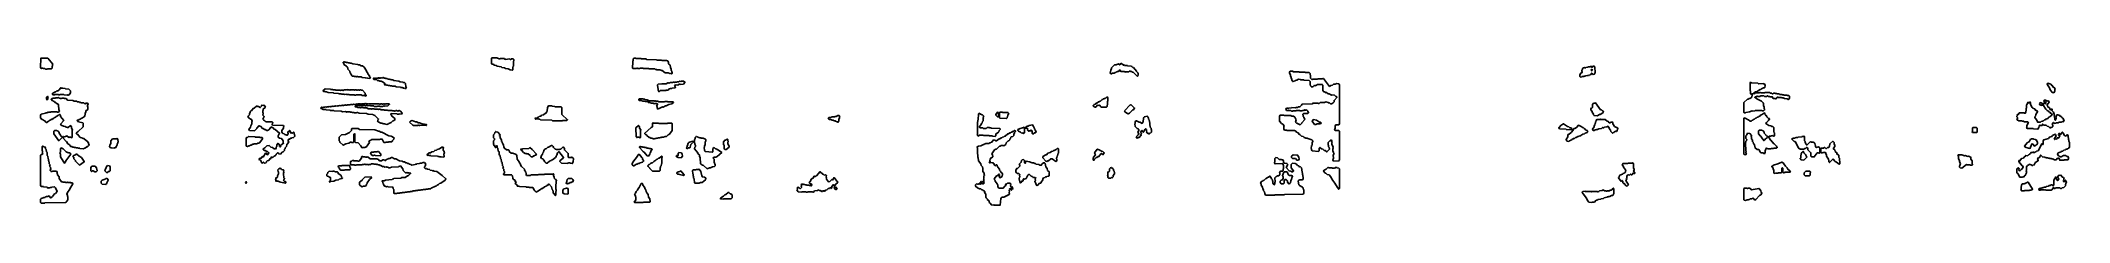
# Model space of a CAD drawing. Header units: millimetres. Extents: x 0 to 8214, y 0 to 597.
import ezdxf

# ---------------------------------------------------------------- set-up
doc = ezdxf.new("R2010")
doc.units = ezdxf.units.MM
doc.layers.add('K', color=7, linetype='Continuous')

msp = doc.modelspace()

# ---------------------------------------------------------------- linework, layer by layer
at = {"layer": 'K'}
for points in [[(20.3, 552.2), (17.5, 554.3), (10.8, 554.3), (9.6, 555.7), (4.1, 555.7), (2.9, 554.2), (0, 557.9), (0.6, 595.9), (28.9, 595.9), (49.8, 572.3), (48.6, 570.8), (48.6, 565.1), (46.4, 562.2), (46.4, 556.5), (43.5, 552.9), (27.8, 552.9), (26.6, 551.4), (20.3, 552.2)], [(1321.9, 517.1), (1316.3, 515.7), (1314.9, 517.2), (1301, 518.6), (1299.6, 520), (1285.7, 520), (1284.3, 521.4), (1280.3, 521.4), (1278.8, 520), (1277.4, 521.4), (1270.4, 521.4), (1269, 522.9), (1262.1, 522.9), (1258.6, 526.5), (1258.6, 529.3), (1254.4, 533.6), (1254.4, 536.5), (1251.6, 539.3), (1251.6, 543.6), (1244.6, 552.2), (1244.6, 556.5), (1241.9, 560.8), (1238.4, 564.3), (1228, 570.8), (1228, 575.1), (1225.1, 579.4), (1227.3, 581.6), (1230.2, 581.6), (1231.6, 580.2), (1237.1, 580.2), (1238.5, 578.8), (1244.1, 578.8), (1245.5, 577.3), (1251, 577.3), (1252.4, 575.9), (1258, 575.9), (1264.9, 573.1), (1284.4, 570.2), (1285.8, 568.8), (1291.4, 568.8), (1298.3, 565.9), (1303.9, 565.9), (1310.2, 559.5), (1320, 545.1), (1320, 542.3), (1325.5, 535.1), (1325.5, 532.3), (1331.1, 525.1), (1331.1, 522.3), (1335.3, 516.5), (1333.1, 514.3), (1323.3, 515.7), (1321.9, 517.1)], [(1901.2, 548.6), (1892.9, 552.9), (1881.8, 554.3), (1879, 557.2), (1867.9, 558.6), (1865.1, 561.4), (1848.5, 564.3), (1844.3, 567.2), (1836, 568.6), (1833.2, 571.4), (1827.7, 571.4), (1825.5, 573.6), (1825.5, 595.1), (1827.7, 597.3), (1847.2, 597.3), (1856.9, 593.1), (1859.6, 593.1), (1861, 594.5), (1877.7, 594.5), (1880.5, 591.6), (1899.9, 593.1), (1901.3, 591.6), (1904, 591.6), (1905.4, 593.1), (1913.8, 593.1), (1915.9, 590.9), (1915.9, 585.1), (1914.5, 583.6), (1914.5, 563.6), (1911.7, 560.8), (1911.7, 549.3), (1909.6, 547.1), (1901.2, 548.6)], [(2551.6, 535.7), (2550.3, 534.3), (2547.5, 534.3), (2540.7, 537.1), (2528.5, 537.1), (2516.4, 545.7), (2513.7, 545.7), (2511, 548.5), (2509.7, 547.1), (2508.3, 548.6), (2494.8, 548.6), (2490.7, 551.4), (2489.4, 550), (2486.6, 552.9), (2463.6, 552.9), (2462.3, 554.3), (2440.7, 554.3), (2439.3, 555.7), (2427.2, 555.7), (2425.9, 554.3), (2417.7, 554.3), (2416.3, 555.7), (2413.7, 555.7), (2412.4, 554.3), (2398.8, 554.3), (2396.7, 556.5), (2396.7, 568), (2398, 569.4), (2398, 585.1), (2399.4, 586.6), (2399.4, 593.7), (2401.5, 595.9), (2409.7, 595.9), (2411, 594.5), (2431.3, 594.5), (2432.6, 593.1), (2451.6, 593.1), (2452.9, 591.6), (2493.5, 590.2), (2494.8, 588.8), (2513.8, 588.8), (2515.1, 587.3), (2535.4, 587.3), (2536.7, 585.9), (2539.5, 585.9), (2542.9, 579.4), (2542.9, 573.7), (2549.6, 568), (2551, 558), (2553.7, 552.3), (2553.7, 546.6), (2556.4, 543.7), (2556.4, 540.9), (2557.7, 539.4), (2557.7, 535.1), (2555.6, 532.8), (2551.6, 535.7)], [(1472.1, 475.7), (1469.4, 474.3), (1463.8, 477.1), (1458.2, 477.1), (1456.8, 478.6), (1440.1, 480), (1436, 482.9), (1423.4, 482.9), (1422.1, 484.3), (1415.1, 484.3), (1413.7, 485.7), (1406.8, 485.7), (1405.4, 487.1), (1401.2, 487.1), (1398.4, 490), (1394.3, 487.1), (1392, 489.4), (1394.8, 492.2), (1387.3, 498.6), (1378.9, 502.9), (1373.4, 502.9), (1367.8, 505.7), (1363.6, 505.7), (1360.8, 508.6), (1349.7, 510), (1347.6, 513.7), (1349.8, 516), (1351.2, 514.5), (1356.7, 515.9), (1359.5, 514.5), (1360.8, 515.9), (1367.8, 515.9), (1369.2, 517.4), (1370.7, 515.9), (1373.4, 515.9), (1374.8, 517.4), (1376.2, 515.9), (1378.9, 515.9), (1381.8, 517.4), (1384.5, 515.9), (1385.9, 517.3), (1388.8, 517.3), (1390.1, 515.9), (1395.7, 515.9), (1397.1, 514.5), (1402.7, 514.5), (1405.4, 511.6), (1412.4, 511.6), (1413.8, 510.2), (1419.4, 510.2), (1420.7, 508.8), (1426.3, 508.8), (1430.5, 505.9), (1449.9, 503.1), (1455.5, 500.2), (1466.7, 498.8), (1468, 497.3), (1473.6, 497.3), (1477.1, 493.7), (1478.5, 479.4), (1481.3, 476.5), (1479.2, 472.9), (1474.2, 473.6), (1472.1, 475.7)], [(2500.8, 466.5), (2499.4, 480.8), (2498.1, 482.2), (2498.1, 488), (2500.1, 490.2), (2515, 491.6), (2516.4, 493.1), (2517.8, 491.6), (2532.6, 491.6), (2539.4, 495.9), (2542.1, 495.9), (2543.5, 494.5), (2550.2, 497.3), (2559.6, 497.3), (2561, 498.8), (2566.5, 498.8), (2567.8, 497.4), (2569.1, 498.8), (2575.9, 498.8), (2577.2, 500.2), (2584, 500.2), (2586.7, 503.1), (2593.4, 501.6), (2594.8, 503.1), (2603, 503.1), (2609.1, 499.4), (2609.1, 497.9), (2603, 491.4), (2590.7, 490), (2589.4, 491.4), (2585.4, 491.4), (2580, 487.1), (2573.2, 488.6), (2571.9, 487.1), (2569.2, 487.1), (2567.2, 485.1), (2571.3, 477.9), (2569.2, 475.7), (2557, 474.3), (2555.7, 472.9), (2548.9, 472.9), (2547.5, 471.4), (2544.8, 471.4), (2540.8, 467.1), (2536.7, 467.1), (2535.4, 465.7), (2532.7, 467.1), (2531.3, 465.7), (2509.7, 465.7), (2504.2, 459.9), (2500.8, 466.5)], [(4423.2, 540), (4420.9, 540), (4417.4, 542.9), (4412.8, 542.9), (4411.7, 544.3), (4408.3, 544.3), (4406, 541.4), (4393.3, 541.4), (4392.2, 540), (4387.5, 542.9), (4373.7, 542.9), (4369.1, 548.5), (4364.6, 542.9), (4360, 542.9), (4358.8, 541.4), (4356.5, 541.4), (4354.2, 538.6), (4350.8, 538.6), (4347.3, 535.7), (4340.4, 535.7), (4335.8, 532.9), (4333.4, 532.9), (4330.5, 536.5), (4331.6, 539.4), (4330.5, 540.8), (4332.8, 543.7), (4332.8, 549.4), (4336.2, 553.7), (4336.2, 556.6), (4348.4, 568.8), (4353, 568.8), (4354.2, 570.3), (4355.4, 568.8), (4364.5, 573.1), (4369.1, 568.8), (4373.7, 574.5), (4376.1, 574.5), (4385.2, 567.4), (4387.6, 568.8), (4388.7, 567.3), (4400.2, 567.3), (4401.4, 565.9), (4415.2, 564.5), (4416.4, 563.1), (4418.7, 563.1), (4422.1, 558.8), (4424.4, 558.8), (4437.7, 543.7), (4437.7, 542.3), (4442.3, 536.6), (4443.4, 533.7), (4443.4, 526.5), (4440.5, 522.8), (4423.2, 540)], [(5233.9, 202.3), (5237.5, 209.4), (5235.1, 212.2), (5235.1, 215.1), (5232.7, 219.4), (5232.7, 229.4), (5233.9, 230.8), (5232.7, 233.7), (5233.9, 235.1), (5228, 247.9), (5228, 250.9), (5229.1, 252.2), (5227.9, 253.7), (5229.1, 256.5), (5228, 257.9), (5228, 260.8), (5225.1, 264.2), (5222.7, 261.4), (5220.4, 261.4), (5212.7, 253.7), (5213.9, 250.8), (5213.9, 243.7), (5215.1, 242.3), (5215.1, 236.6), (5217.4, 233.7), (5218.6, 226.5), (5208.4, 215.7), (5201.2, 221.4), (5197.6, 221.4), (5191.7, 227.2), (5186.9, 228.6), (5179.8, 234.3), (5176.9, 230.8), (5176.9, 220.8), (5173.9, 217.1), (5148.8, 220), (5145.7, 223.6), (5145.7, 227.9), (5144.5, 229.4), (5145.7, 240.9), (5148.1, 243.7), (5148.1, 253.7), (5150.5, 258), (5150.5, 260.8), (5147.6, 264.3), (5130.9, 270), (5129.7, 271.4), (5122.6, 271.4), (5117.8, 274.3), (5115.4, 274.3), (5111.8, 278.6), (5105.8, 280), (5098.7, 287.1), (5096.3, 287.1), (5091.5, 292.9), (5085.6, 295.7), (5082, 300), (5077.3, 302.9), (5046.3, 302.9), (5045.1, 304.3), (5036.7, 304.3), (5033.7, 307.9), (5033.7, 319.4), (5034.9, 322.2), (5029.5, 328.6), (5024.8, 331.5), (5015.8, 340.8), (5015.8, 360.9), (5018.8, 364.5), (5034.4, 364.5), (5035.6, 363.1), (5042.7, 363.1), (5043.9, 364.5), (5045.1, 363.1), (5046.3, 364.5), (5047.5, 363.1), (5063, 363.1), (5064.2, 361.6), (5072.6, 361.6), (5078, 356.6), (5083.9, 346.5), (5081.6, 336.6), (5084.5, 333.1), (5086.8, 333.1), (5099.9, 325.9), (5106.4, 332.3), (5106.4, 333.7), (5118.3, 348), (5114.7, 356.5), (5112.3, 359.4), (5112.3, 365.1), (5109.9, 368), (5113, 371.6), (5130.9, 371.6), (5133.8, 375.1), (5131.4, 380.8), (5127.3, 385.7), (5124.9, 385.7), (5123.8, 387.1), (5122.6, 385.7), (5119, 385.7), (5116.6, 387.1), (5113, 382.8), (5111.8, 384.3), (5109.5, 384.3), (5108.3, 382.9), (5098.7, 382.9), (5097.5, 384.3), (5084.5, 384.3), (5083.3, 382.9), (5071.4, 382.9), (5070.2, 381.4), (5064.1, 381.4), (5061.7, 384.3), (5045, 384.3), (5042, 389.4), (5045.1, 393.1), (5049.9, 393.1), (5052.2, 391.7), (5053.4, 393.1), (5064.1, 394.5), (5065.3, 395.9), (5080.8, 394.5), (5085.7, 397.4), (5086.9, 395.9), (5089.2, 395.9), (5092.7, 398.8), (5098.7, 398.8), (5105.2, 405.2), (5108.2, 410.2), (5149.9, 411.6), (5151.1, 413.1), (5172.7, 413.1), (5173.8, 411.7), (5175, 413.1), (5176.2, 411.7), (5180.9, 415.9), (5198.8, 415.9), (5203.6, 418.8), (5213.2, 415.9), (5214.4, 414.5), (5218, 414.5), (5222.7, 411.6), (5228.6, 411.6), (5229.8, 413.1), (5232.2, 413.1), (5237.5, 419.4), (5237.5, 425.1), (5249.4, 438), (5246.5, 441.4), (5244.1, 441.4), (5238.2, 445.7), (5228.7, 447.1), (5226.3, 445.7), (5216.7, 451.4), (5213.1, 451.4), (5206, 457.1), (5204.8, 455.7), (5198.8, 460), (5195.2, 460), (5191, 465.1), (5192.2, 486.5), (5189.3, 490), (5170.3, 490), (5161.9, 484.3), (5160.7, 485.7), (5158.3, 484.3), (5156, 485.7), (5151.2, 480), (5145.2, 480), (5142.1, 483.6), (5142.1, 486.5), (5141, 487.9), (5139.8, 502.2), (5136.8, 505.7), (5115.4, 507.1), (5114.2, 508.6), (5101.1, 508.6), (5099.9, 510), (5092.8, 511.4), (5085.7, 507.1), (5082.1, 507.1), (5079.7, 504.3), (5070.1, 501.4), (5065.9, 506.5), (5065.9, 510.8), (5063.5, 515.1), (5063.5, 519.4), (5061.1, 523.6), (5061.1, 527.9), (5056.3, 536.5), (5056.3, 539.4), (5059.4, 543.1), (5070.2, 543.1), (5071.4, 541.6), (5095.2, 541.6), (5096.4, 540.2), (5119.1, 540.2), (5120.2, 538.8), (5135.7, 538.8), (5140, 533.7), (5141.2, 522.3), (5142.3, 520.9), (5142.3, 515.1), (5146.5, 510.2), (5149.9, 510.2), (5151.1, 511.6), (5170.2, 511.6), (5171.4, 513.1), (5190.5, 513.1), (5191.7, 514.5), (5194.1, 514.5), (5219.1, 481.7), (5223.8, 485.9), (5231, 487.3), (5234.6, 490.2), (5241.7, 490.2), (5247.7, 493.1), (5256.1, 491.6), (5259.2, 488), (5259.2, 329.4), (5256.1, 325.7), (5244.2, 325.7), (5241.3, 322.2), (5241.3, 310.8), (5238.9, 306.5), (5241.8, 303.1), (5256.1, 303.1), (5259.2, 299.4), (5259.2, 183.6), (5254.9, 178.6), (5234, 179.3), (5231.5, 183.7), (5235.1, 190.8), (5233.9, 202.3)], [(6232.6, 522.2), (6232.6, 529.4), (6236.4, 535.9), (6239.7, 537.3), (6242.3, 540.8), (6240.2, 543.6), (6240.2, 546.6), (6243.4, 552.2), (6242.3, 553.7), (6245.1, 557.3), (6250.4, 557.3), (6251.6, 558.8), (6252.7, 557.3), (6255.8, 557.3), (6256.9, 558.8), (6264.4, 560.2), (6265.5, 561.6), (6267.7, 561.6), (6268.8, 560.3), (6269.8, 561.6), (6274.1, 561.6), (6277.4, 564.5), (6281.7, 558.8), (6285.9, 564.5), (6290.3, 564.5), (6293.1, 560.9), (6294.2, 536.5), (6290.3, 531.4), (6284.9, 530), (6280.6, 535.7), (6275.3, 528.6), (6269.9, 527.2), (6268.8, 525.7), (6264.5, 527.1), (6263.4, 525.7), (6254.8, 524.3), (6253.8, 522.9), (6249.5, 522.9), (6248.4, 521.4), (6246.2, 522.8), (6245.2, 521.4), (6240.9, 521.4), (6239.8, 520), (6234.8, 519.3), (6232.6, 522.2)], [(6283.2, 548), (6280.6, 551.4), (6278, 548), (6280.6, 544.6), (6283.2, 548)], [(6896.6, 376.5), (6896.6, 416.6), (6911.1, 430.2), (6913.8, 430.2), (6917.9, 433.1), (6920.7, 433.1), (6926.1, 435.9), (6928.1, 438), (6929.5, 448), (6932.2, 450.8), (6930.3, 452.8), (6927.6, 450), (6924.8, 450), (6922.7, 452.2), (6922.7, 463.6), (6921.3, 465.1), (6921.3, 496.6), (6923.4, 498.8), (6927.6, 495.9), (6952.3, 494.5), (6955, 491.6), (6974.2, 493.1), (6975.6, 491.6), (6979.7, 491.6), (6983.2, 485.1), (6981.8, 477.9), (6979.7, 475.7), (6975.6, 475.7), (6967.4, 471.5), (6964.6, 468.6), (6961.9, 468.6), (6946.8, 460), (6944, 460), (6935.3, 453.7), (6937.2, 451.6), (6941.2, 453), (6944, 455.9), (6959, 455.9), (6960.4, 457.3), (6963.2, 457.3), (6964.6, 455.9), (6981, 455.9), (6982.4, 457.3), (7000.3, 457.3), (7004.4, 454.5), (7008.5, 454.5), (7011.2, 451.6), (7013.9, 451.6), (7016.6, 454.5), (7019.5, 454.5), (7020.8, 453.1), (7022.2, 454.5), (7023.6, 453.1), (7029.1, 453.1), (7030.4, 451.6), (7038.7, 451.6), (7041.4, 448.8), (7051, 448.8), (7052.4, 447.3), (7057.8, 447.3), (7059.2, 445.9), (7071.6, 445.9), (7072.9, 444.5), (7078.4, 444.5), (7080.5, 442.3), (7080.5, 432.2), (7075.6, 428.6), (7071.5, 431.4), (7060.5, 432.9), (7055, 435.7), (7049.5, 435.7), (7048.2, 437.1), (7035.8, 437.1), (7034.5, 438.6), (7031.8, 438.6), (7029.8, 436.5), (7029.8, 433.6), (7027.7, 431.4), (7024.9, 431.4), (7023.5, 432.9), (7015.2, 432.9), (7011.1, 440), (7001.6, 440), (7000.2, 441.4), (6994.7, 441.4), (6993.3, 442.9), (6990.7, 442.9), (6989.3, 441.4), (6979.6, 441.4), (6975.6, 444.3), (6974.2, 442.9), (6963.2, 442.9), (6961.9, 441.4), (6952.2, 441.4), (6950.8, 442.8), (6945.4, 440), (6942.7, 440), (6940.7, 438), (6948.2, 431.6), (6967.4, 421.6), (6974.9, 415.2), (6976.3, 412.3), (6976.3, 402.3), (6979.1, 399.4), (6979.1, 390.9), (6980.4, 389.4), (6980.4, 386.5), (6975.6, 382.9), (6970, 382.9), (6968.6, 384.3), (6942.7, 384.3), (6941.3, 382.9), (6931.6, 381.4), (6930.3, 382.8), (6919.4, 378.6), (6904.3, 375.7), (6902.9, 374.3), (6898, 375), (6896.6, 376.5)], [(8144.1, 456.4), (8135.5, 470.8), (8135.5, 473.6), (8124.1, 490.8), (8126.6, 494.5), (8139, 490.2), (8142.8, 485.9), (8144.7, 485.9), (8150.4, 477.3), (8153.2, 477.3), (8156.6, 472.3), (8155.6, 469.4), (8155.6, 462.2), (8151.3, 455.7), (8144.1, 456.4)], [(143.7, 232.9), (142.6, 234.3), (135.8, 234.3), (134.7, 235.7), (129.1, 235.7), (127.9, 237.1), (122.3, 237.1), (115.5, 245.7), (111, 248.6), (104.3, 258.6), (103.2, 258.6), (92.4, 270.8), (92.4, 273.6), (91.2, 275.1), (94.1, 278.8), (99.8, 277.4), (102, 280.2), (105.4, 280.2), (106.6, 281.7), (114.5, 274.5), (116.7, 275.9), (121.3, 275.9), (125.7, 273.1), (128.4, 276.6), (128.4, 303.7), (129.6, 305.1), (125.1, 312.2), (125.1, 317.9), (121.2, 322.8), (112.2, 314.3), (108.8, 314.3), (107.7, 315.7), (103.2, 315.7), (99.8, 318.6), (93, 320), (84, 324.3), (81.1, 328), (93.5, 343.7), (81.1, 359.3), (80, 363.6), (76.1, 368.5), (71.7, 364.3), (69.4, 364.3), (64.9, 360), (62.7, 360), (60.4, 357.2), (54.8, 354.3), (52.5, 351.4), (50.3, 351.4), (45.7, 347.1), (43.5, 348.5), (41.3, 345.7), (35.7, 342.9), (33.4, 340), (31.1, 340), (26.6, 335.7), (23.2, 335.7), (17.5, 341.4), (15.3, 341.4), (7.4, 347.1), (5.1, 347.1), (0, 353.6), (0, 365.1), (2.9, 368.8), (19.8, 373), (20.9, 374.5), (25.4, 374.5), (31.1, 377.4), (34.4, 375.9), (35.5, 377.3), (41.2, 377.3), (42.3, 378.8), (66.1, 378.8), (67.2, 377.3), (72.7, 377.3), (76.6, 382.3), (74.4, 386.5), (73.2, 406.5), (69.3, 411.4), (67.1, 411.4), (60.3, 417.1), (58.1, 417.1), (55.8, 420), (51.3, 421.4), (49.1, 424.3), (46.8, 424.3), (42.8, 429.4), (45.7, 433.1), (49.1, 433.1), (50.2, 434.5), (60.3, 434.5), (61.5, 435.9), (71.6, 435.9), (72.8, 437.4), (75.1, 434.5), (78.5, 434.5), (79.6, 433.1), (85.1, 433.1), (86.2, 434.5), (88.6, 434.5), (89.7, 433.1), (90.8, 434.5), (94.2, 434.5), (95.4, 433.1), (103.2, 433.1), (108.9, 425.9), (130.3, 424.5), (135.9, 421.6), (146, 421.6), (149.4, 418.8), (155.1, 418.8), (158.4, 415.9), (161.8, 417.4), (164.1, 414.5), (175.3, 414.5), (179.8, 411.6), (182, 411.6), (183.1, 413.1), (190, 413.1), (192.9, 409.4), (189.5, 405.1), (189.5, 400.9), (191.7, 398), (191.7, 389.4), (188.9, 385.7), (186.6, 385.7), (182.7, 380.8), (182.7, 376.5), (180.5, 373.6), (180.5, 366.5), (179.4, 365.1), (179.4, 362.2), (176.5, 358.6), (157.3, 347.1), (155.1, 347.1), (152.8, 344.3), (150.5, 345.7), (147.8, 342.2), (150.5, 338.8), (151.6, 340.3), (154, 337.3), (170.9, 334.5), (173.7, 330.8), (172.6, 329.4), (172.6, 317.9), (152.8, 298.6), (148.3, 295.7), (144.4, 290.8), (147.2, 287.3), (149.4, 287.3), (160.7, 274.5), (166.4, 273), (167.5, 271.6), (170.8, 271.6), (172, 270.2), (175.3, 270.2), (185.5, 260.2), (188.9, 258.8), (194, 252.3), (194, 248), (196.3, 245.1), (196.3, 243.6), (192.3, 238.6), (190, 238.6), (187.7, 235.7), (185.5, 235.7), (179.8, 231.4), (177.6, 231.4), (174.2, 228.6), (159.5, 230), (158.4, 231.4), (151.6, 231.4), (150.5, 232.9), (143.7, 232.9)], [(23.7, 438), (27.7, 441.7), (30.6, 436.5), (29.5, 435.1), (29.5, 430.8), (26.6, 427.1), (23.7, 430.8), (23.7, 438)], [(95.3, 447.2), (94.1, 448.6), (78.5, 448.6), (77.3, 447.1), (73.9, 447.1), (72.7, 448.6), (58.2, 448.6), (57, 447.1), (50.2, 447.1), (47.3, 450.8), (51.3, 455.9), (53.6, 455.9), (59.2, 460.2), (61.5, 460.2), (67.2, 464.5), (68.3, 463.1), (73.8, 465.9), (81.8, 476), (83, 474.5), (85.1, 474.5), (87.4, 476), (88.6, 474.5), (99.9, 473.1), (101, 471.6), (114.5, 470.2), (120.8, 463.7), (120.8, 455.1), (115.7, 447.2), (113.3, 445.7), (112.2, 447.1), (108.9, 447.1), (107.7, 445.7), (95.3, 447.2)], [(1387.3, 331.4), (1383.1, 331.4), (1381.7, 332.9), (1377.6, 332.9), (1366.4, 338.6), (1364.2, 342.3), (1365.7, 343.7), (1365.7, 346.6), (1368.4, 349.4), (1353.9, 364.3), (1346.9, 365.7), (1345.5, 367.1), (1326.1, 368.6), (1319.1, 371.4), (1289.9, 372.9), (1283, 375.7), (1280.3, 375.7), (1278.9, 374.3), (1270.4, 374.3), (1269, 375.7), (1262.1, 375.7), (1260.7, 377.1), (1253.7, 377.1), (1252.4, 378.6), (1239.9, 378.6), (1238.5, 377.1), (1234.3, 380), (1221.8, 378.6), (1217.6, 381.4), (1188.4, 382.9), (1187, 384.3), (1173.1, 384.3), (1171.7, 385.7), (1156.4, 387.2), (1155, 388.6), (1142.5, 388.6), (1139.7, 391.4), (1135.5, 391.4), (1134.7, 395.2), (1138.3, 397.4), (1143.9, 395.9), (1145.2, 397.3), (1150.8, 397.3), (1152.2, 398.8), (1157.8, 397.4), (1159.2, 398.8), (1166.1, 398.8), (1167.5, 400.2), (1173.1, 398.8), (1174.5, 400.2), (1180, 400.2), (1181.4, 401.6), (1187, 400.2), (1188.4, 401.6), (1193.9, 401.6), (1195.3, 403.1), (1200.9, 401.6), (1202.3, 403.1), (1207.8, 403.1), (1209.2, 404.5), (1214.8, 403.1), (1216.2, 404.5), (1221.8, 404.5), (1223.2, 406), (1224.6, 404.5), (1227.3, 404.5), (1228.7, 405.9), (1234.3, 405.9), (1235.7, 407.4), (1237.1, 405.9), (1241.2, 405.9), (1242.6, 407.3), (1253.7, 407.3), (1255.1, 408.8), (1259.4, 408.8), (1260.8, 407.4), (1267.7, 410.2), (1273.3, 408.8), (1280.2, 411.6), (1283, 410.2), (1285.7, 410.2), (1287.1, 411.6), (1294.2, 411.6), (1295.6, 410.2), (1298.3, 410.2), (1299.6, 411.6), (1305.3, 411.6), (1306.6, 410.2), (1308, 411.6), (1313.6, 411.6), (1315, 413.1), (1316.4, 411.6), (1327.5, 411.6), (1328.9, 410.2), (1331.7, 411.6), (1338.7, 411.6), (1340, 410.2), (1341.4, 411.6), (1349.8, 411.6), (1351.2, 410.2), (1352.5, 411.6), (1360.9, 411.6), (1362.3, 410.2), (1363.6, 411.6), (1370.7, 411.6), (1372.1, 410.2), (1376.1, 410.2), (1377.5, 411.6), (1381.8, 411.6), (1383.2, 410.2), (1387.3, 410.2), (1388.7, 411.6), (1391.5, 411.6), (1392.9, 410.2), (1395.6, 410.2), (1397, 411.6), (1411, 411.6), (1413.2, 409.4), (1405.4, 402.9), (1394.3, 401.4), (1391.5, 402.9), (1384.5, 400), (1383.1, 401.4), (1381.8, 400), (1374.8, 400), (1373.4, 401.4), (1363.7, 401.4), (1362.3, 400), (1360.9, 401.4), (1359.5, 400), (1351.1, 400), (1348.3, 402.9), (1335.8, 402.9), (1334.4, 404.3), (1324.7, 402.9), (1323.3, 404.3), (1317.8, 404.3), (1316.4, 402.9), (1313.6, 402.9), (1312.2, 404.3), (1302.5, 404.3), (1301.1, 402.8), (1299.6, 404.3), (1287.1, 404.3), (1285.8, 405.7), (1283, 404.3), (1274.7, 404.3), (1272.7, 402.2), (1274.7, 398.8), (1278.8, 398.8), (1284.4, 395.9), (1294.2, 395.9), (1295.5, 394.5), (1296.9, 395.9), (1306.7, 395.9), (1308.1, 394.5), (1320.6, 394.5), (1326.1, 390.2), (1338.7, 390.2), (1340, 388.8), (1341.4, 390.2), (1351.2, 390.2), (1352.6, 388.8), (1365.1, 388.8), (1367.8, 387.4), (1369.2, 388.8), (1376.2, 388.8), (1377.6, 387.3), (1390.1, 387.3), (1391.5, 385.9), (1404.1, 385.9), (1405.4, 384.5), (1418, 384.5), (1419.3, 383.1), (1420.7, 384.5), (1423.5, 384.5), (1424.9, 383.1), (1431.9, 383.1), (1433.3, 381.6), (1436, 381.6), (1438.7, 384.5), (1441.6, 384.5), (1447.1, 381.6), (1451.3, 384.5), (1456.9, 381.6), (1464.6, 373.7), (1461.1, 368.6), (1452.7, 370), (1451.3, 368.6), (1444.3, 368.6), (1442.9, 370), (1419.4, 371.4), (1417.4, 369.4), (1421.5, 365.1), (1421.5, 362.3), (1432.6, 352.3), (1435.4, 347.9), (1429, 341.4), (1427.7, 342.8), (1419.4, 335.7), (1409.6, 331.4), (1406.8, 328.6), (1404.1, 328.6), (1402.6, 327.1), (1392.9, 330), (1388.7, 330), (1387.3, 331.4)], [(1309.5, 444.3), (1302.4, 444.3), (1298.3, 447.1), (1277.5, 447.1), (1276.1, 445.7), (1271.8, 445.7), (1270.4, 447.1), (1260.7, 447.1), (1259.3, 448.5), (1258, 447.1), (1251, 447.1), (1249.6, 448.6), (1239.8, 448.6), (1238.4, 450), (1230.1, 448.6), (1228.7, 450), (1219, 450), (1217.6, 451.4), (1207.8, 451.4), (1206.4, 452.9), (1187, 454.3), (1185.6, 455.7), (1164.7, 457.1), (1157.8, 460), (1153.6, 460), (1152.2, 461.4), (1145.2, 461.4), (1143.1, 463.7), (1152.2, 471.6), (1173.2, 470.2), (1174.5, 468.8), (1182.9, 468.8), (1184.3, 467.3), (1194, 467.3), (1195.4, 465.9), (1213.5, 465.9), (1214.8, 464.5), (1216.2, 465.9), (1223.2, 465.9), (1224.6, 464.5), (1228.7, 467.3), (1238.4, 467.3), (1239.9, 468.8), (1242.7, 467.3), (1251, 467.3), (1252.4, 465.9), (1255.2, 467.3), (1269.1, 467.3), (1270.5, 466), (1271.8, 467.3), (1278.9, 467.3), (1280.3, 465.9), (1283, 465.9), (1284.3, 467.3), (1287.2, 467.3), (1288.6, 465.9), (1291.3, 465.9), (1292.7, 467.3), (1296.9, 467.3), (1298.3, 465.9), (1303.9, 465.9), (1314.4, 453.7), (1314.4, 450.9), (1318.6, 445.1), (1316.4, 442.8), (1310.8, 445.7), (1309.5, 444.3)], [(2496.7, 392.2), (2496.7, 399.3), (2494, 402.2), (2498.1, 408), (2498.1, 410.8), (2496.1, 412.9), (2486.7, 412.9), (2484, 411.4), (2479.9, 414.3), (2470.4, 414.3), (2467.7, 417.1), (2463.7, 417.1), (2462.3, 415.7), (2458.2, 420), (2448.8, 420), (2447.4, 421.4), (2438, 421.4), (2431.2, 424.3), (2424.4, 424.3), (2422.4, 426.5), (2422.4, 429.4), (2424.4, 431.6), (2439.4, 431.6), (2440.8, 430.2), (2446.2, 430.2), (2447.5, 428.8), (2455.6, 427.3), (2463.7, 423.1), (2467.7, 423.1), (2469.1, 424.5), (2470.5, 423.1), (2484, 423.1), (2485.3, 421.7), (2486.6, 423.1), (2489.4, 423.1), (2490.8, 421.6), (2498.9, 421.6), (2502.9, 418.8), (2525.8, 418.8), (2527.2, 420.2), (2538.1, 420.2), (2539.4, 418.8), (2561.1, 418.8), (2563.2, 416.5), (2555.7, 411.4), (2543.5, 408.6), (2532.7, 402.9), (2530, 402.9), (2520.5, 397.1), (2517.8, 398.6), (2504.3, 391.4), (2501.6, 391.4), (2500.2, 390), (2496.7, 392.2)], [(4266.7, 400), (4264.4, 400), (4261.4, 403.7), (4265.5, 408.8), (4271.3, 410.2), (4273.6, 413.1), (4277, 413.1), (4283.9, 418.8), (4286.2, 418.8), (4288.5, 421.6), (4290.8, 421.6), (4297.7, 428.8), (4301.2, 428.8), (4303.5, 431.6), (4305.8, 431.6), (4306.9, 433.1), (4310.4, 433.1), (4315, 437.3), (4317.3, 437.3), (4318.5, 438.8), (4321.5, 435.1), (4321.5, 423.6), (4319.2, 420.8), (4319.2, 406.5), (4318, 405.1), (4318, 400.8), (4315.1, 397.1), (4294.3, 397.1), (4287.4, 405.7), (4282.8, 404.3), (4281.6, 405.7), (4279.4, 405.7), (4272.5, 397.1), (4268.4, 397.9), (4266.7, 400)], [(6287.5, 366.5), (6287.5, 369.4), (6282.1, 376.5), (6282.1, 379.4), (6276.7, 386.5), (6276.7, 390.9), (6279.5, 394.6), (6280.6, 393.1), (6283.2, 396.6), (6283.2, 408), (6288.1, 413.1), (6293.5, 413.1), (6295.7, 414.5), (6316.2, 387.3), (6319.4, 387.3), (6323.7, 383.1), (6325.8, 383.1), (6328.6, 379.4), (6325.9, 374.3), (6315, 367.1), (6312.9, 368.6), (6304.3, 362.9), (6289.7, 363.6), (6287.5, 366.5)], [(8067.8, 311.4), (8043.1, 311.4), (8040.7, 315.1), (8041.6, 316.6), (8041.6, 323.7), (8048.3, 335.1), (8046, 338.6), (8030.8, 338.6), (8029.8, 340), (8023.2, 340), (8022.2, 341.4), (8009, 341.4), (8006.1, 344.3), (8004.2, 344.3), (8001.8, 348), (8003.7, 350.8), (8003.7, 355.1), (8001.8, 357.9), (8001.8, 360.8), (8003.7, 363.7), (8002.7, 365.1), (8005.2, 368.8), (8007.1, 367.4), (8011.8, 374.5), (8030.9, 374.5), (8031.8, 373.1), (8035.5, 373.1), (8037.8, 376.6), (8037.8, 380.8), (8038.8, 382.3), (8038.8, 392.3), (8040.7, 395.1), (8040.7, 405.1), (8041.6, 408), (8046.9, 417.4), (8049.8, 414.5), (8051.6, 414.5), (8054.5, 418.9), (8057, 415.1), (8057, 408), (8064.1, 395.9), (8066.9, 393), (8073.6, 390.2), (8078.3, 384.5), (8082.1, 384.5), (8085.5, 379.4), (8085.5, 377.9), (8079.8, 370.8), (8077.9, 366.5), (8076.9, 360.8), (8075, 357.9), (8075, 355.1), (8080.7, 346.6), (8085.9, 335.9), (8097.2, 335.9), (8100, 338.8), (8105.7, 340.2), (8107.6, 343.1), (8109.5, 341.7), (8113.3, 345.9), (8117.1, 345.9), (8119, 348.8), (8126.6, 351.6), (8131.3, 357.3), (8135.1, 358.8), (8137, 361.6), (8138.9, 361.6), (8144, 368), (8141.7, 371.4), (8137.9, 372.9), (8135.1, 377.2), (8131.3, 378.6), (8129.4, 381.5), (8124.7, 384.3), (8119, 390), (8107.1, 408), (8110.4, 413.1), (8112.3, 413.1), (8113.3, 414.6), (8115.3, 411.6), (8117.1, 411.6), (8119.4, 415.1), (8117.1, 418.6), (8115.3, 418.6), (8114.3, 417.1), (8110.9, 422.2), (8113.3, 425.9), (8117.2, 425.9), (8123.8, 421.7), (8125.6, 423.1), (8129.5, 423.1), (8132.9, 418), (8124.4, 406.5), (8124.4, 405.1), (8128.6, 397.3), (8132.4, 395.9), (8138.1, 387.3), (8139.9, 386), (8142.7, 390.3), (8145.2, 386.5), (8143.3, 383.7), (8149.9, 376.6), (8152.8, 369.4), (8152.8, 363.7), (8154.7, 360.8), (8152.8, 356.5), (8154.7, 353.7), (8154.7, 348), (8157, 344.6), (8161.1, 350.8), (8159.2, 355.1), (8162.1, 360.8), (8161.1, 362.2), (8163.6, 365.9), (8169.4, 365.9), (8170.3, 364.5), (8174.1, 364.5), (8176.9, 361.6), (8180.7, 360.2), (8183.6, 355.9), (8187.4, 353), (8192.7, 343.7), (8189.3, 338.6), (8187.3, 338.6), (8186.3, 340), (8181.7, 337.1), (8173.1, 337.1), (8168.4, 334.3), (8165.6, 334.3), (8164.6, 332.8), (8163.6, 334.3), (8159.9, 334.3), (8158.9, 332.9), (8153.1, 331.4), (8149.4, 335.7), (8144.3, 328), (8147.1, 323.7), (8147.1, 319.4), (8144.7, 315.7), (8142.8, 315.7), (8141.8, 314.3), (8138.1, 314.3), (8137.1, 312.8), (8136.1, 314.3), (8133.2, 314.3), (8129.4, 318.6), (8124.7, 320), (8120.9, 324.3), (8110.5, 324.3), (8106.7, 328.5), (8103, 322.9), (8097.2, 322.9), (8096.2, 324.3), (8094.4, 324.3), (8092.1, 320.8), (8091.2, 315.1), (8086.8, 308.6), (8068.7, 310), (8067.8, 311.4)], [(8092.8, 410.8), (8096.2, 416), (8098.2, 414.5), (8102, 414.5), (8105.4, 409.4), (8103, 404.3), (8095.3, 407.2), (8092.8, 410.8)], [(891.4, 180.8), (888.3, 184.2), (887, 182.8), (885, 186.5), (888.2, 190.2), (890.8, 190.2), (892.1, 191.7), (893.3, 190.3), (898.4, 197.4), (900.9, 194.6), (911.1, 210.2), (913.7, 210.2), (917.5, 204.5), (918.7, 204.5), (924.3, 212.2), (918.7, 217.1), (916.2, 217.1), (909.8, 221.4), (907.3, 221.4), (902.2, 224.3), (900.2, 226.5), (903.4, 230.2), (908.5, 233), (916.1, 240.2), (925.1, 241.6), (932.7, 234.5), (939.1, 233.1), (945.4, 228.8), (949.2, 228.8), (950.5, 227.4), (953.5, 230.9), (953.5, 235.1), (956.1, 238), (956.1, 245.1), (960.6, 250.2), (966.4, 246.6), (967.7, 238), (970.8, 235.9), (972.6, 238), (971.3, 240.8), (973.3, 243), (984, 250.8), (982.7, 252.2), (982.7, 260.8), (975.8, 270), (966.9, 271.4), (962.4, 275.1), (962.4, 280.8), (967.5, 292.2), (949.2, 307.2), (945.3, 308.6), (940.3, 314.3), (937.7, 314.3), (934, 317.1), (930.9, 315.1), (930.9, 313.6), (923.9, 305.7), (918.8, 302.9), (916.2, 302.9), (909.8, 307.1), (906, 307.1), (900.9, 311.4), (898.4, 311.4), (892, 318.6), (888.2, 320), (885.7, 322.8), (875, 312.2), (875, 310.8), (866.7, 301.4), (846.3, 302.9), (843.1, 306.5), (849.5, 316.6), (850.7, 322.3), (855.8, 329.4), (855.8, 336.6), (857, 338), (855.8, 339.4), (855.8, 342.3), (857, 343.7), (852.7, 348.6), (850.1, 348.6), (843.8, 354.3), (841.2, 354.3), (839.3, 356.5), (841.8, 362.3), (845.6, 366.6), (845.6, 370.8), (848.2, 376.6), (848.2, 379.4), (851.4, 383.1), (853.9, 383.1), (860.3, 391.6), (865.4, 393.1), (874.3, 401.7), (875.6, 400.2), (878.1, 401.7), (879.4, 400.2), (881.9, 400.2), (889.5, 395.9), (893.9, 400.9), (893.9, 403.7), (895.8, 405.9), (902.2, 404.5), (904.8, 405.9), (910.6, 397.9), (900.4, 387.9), (901.7, 385.1), (900.4, 382.2), (900.4, 375.1), (901.7, 373.7), (901.7, 369.4), (900.4, 367.9), (900.4, 365.1), (905.5, 359.4), (900.4, 349.4), (903.6, 344.5), (908.6, 341.6), (912.4, 337.3), (937.8, 337.3), (939.8, 335.1), (939.8, 332.2), (937.2, 329.4), (937.2, 326.6), (939.1, 324.5), (983.5, 323.1), (985.5, 320.8), (984.2, 317.9), (984.2, 312.2), (976.6, 302.2), (976.6, 296.6), (981, 290.2), (986.1, 288.8), (989.8, 284.5), (992.4, 285.9), (997.4, 283.1), (1001.8, 289.4), (1000.5, 296.6), (1008.9, 303.1), (1012.2, 299.4), (1010.9, 295.1), (1013.9, 291.7), (1015.2, 293.1), (1019.1, 293.1), (1020.3, 291.7), (1024.1, 296), (1027.4, 292.3), (1026.1, 289.4), (1028.6, 286.6), (1029.9, 279.4), (1024.2, 274.3), (1017.8, 272.9), (1016.5, 271.4), (1012.7, 271.4), (1007.6, 267.1), (1005.1, 267.1), (1002, 263.6), (1002, 259.4), (1004.6, 255.1), (996.9, 246.5), (995.6, 237.9), (990.6, 232.2), (990.6, 229.4), (988, 226.5), (988, 222.2), (982.3, 215.7), (978.5, 214.3), (970.8, 207.1), (964.4, 208.6), (961.9, 211.4), (959.4, 211.4), (953.7, 206.5), (953.7, 203.6), (951.8, 201.4), (945.5, 198.6), (940.3, 192.8), (935.3, 195.7), (932.1, 189.3), (930.2, 187.1), (928.9, 188.5), (923.9, 181.4), (917.5, 180), (914.4, 176.5), (914.4, 173.6), (912.4, 171.4), (907.3, 170), (902.2, 174.3), (899.7, 171.4), (896.5, 170.7), (891.4, 180.8)], [(1493.6, 336.5), (1497.1, 340.2), (1504.2, 343.1), (1518.1, 337.3), (1523.7, 337.3), (1529.2, 334.5), (1534.8, 334.5), (1544.5, 330.2), (1554.3, 328.8), (1555.7, 327.3), (1561.2, 327.3), (1563.4, 325.1), (1561.2, 322.9), (1536.2, 324.3), (1534.8, 322.9), (1531.9, 322.9), (1530.5, 324.3), (1527.9, 324.3), (1526.5, 322.9), (1509.7, 322.9), (1506.9, 324.3), (1493.6, 336.5)], [(2072.5, 342.1), (2070.4, 344.3), (2024.6, 345.7), (2021.9, 348.6), (2017.7, 348.6), (2016.3, 350), (2006.7, 350), (2003.9, 348.6), (2001.7, 350.8), (2003.8, 353.1), (2010.8, 354.5), (2013.5, 357.3), (2016.3, 357.3), (2019.1, 360.2), (2026, 361.6), (2028.8, 364.5), (2035.7, 365.9), (2044.1, 373.1), (2046.8, 373.1), (2048.9, 375.1), (2048.9, 378), (2051.6, 380.9), (2053, 396.6), (2056.5, 403.1), (2070.5, 403.1), (2071.9, 401.6), (2081.6, 400.2), (2083, 398.8), (2108, 398.8), (2110.1, 396.6), (2110.1, 368), (2133.7, 346.5), (2128.8, 342.9), (2113.5, 342.9), (2112.1, 341.4), (2072.5, 342.1)], [(2470.4, 271.4), (2466.4, 274.3), (2463.7, 274.3), (2454.8, 282.2), (2451.5, 287.1), (2448.8, 287.1), (2445.3, 290.8), (2471.7, 314.5), (2477.8, 318), (2477.8, 332.3), (2479.9, 334.5), (2481.3, 333.1), (2501.6, 333.1), (2502.9, 331.6), (2538, 331.6), (2539.4, 333.1), (2555.7, 333.1), (2557.7, 330.9), (2557.7, 302.2), (2546.2, 287.2), (2540.8, 285.7), (2534, 278.6), (2528.6, 278.6), (2521.8, 275.7), (2515.1, 275.7), (2513.8, 274.3), (2508.3, 274.3), (2507, 272.9), (2500.2, 272.9), (2498.9, 271.4), (2493.5, 271.4), (2492.1, 270), (2486.7, 270), (2485.4, 268.6), (2479.2, 269.3), (2477.2, 271.4), (2470.4, 271.4)], [(3225.2, 338.6), (3219.1, 340), (3217.9, 341.4), (3213, 341.4), (3209.3, 344.3), (3204.4, 344.3), (3199.6, 347.1), (3193.4, 347.1), (3189.1, 352.2), (3192.2, 355.9), (3198.4, 355.9), (3204.5, 358.8), (3215.4, 358.8), (3216.6, 360.2), (3221.5, 360.2), (3227.6, 363.1), (3231.3, 363.1), (3232.5, 364.5), (3235.7, 360.8), (3234.5, 357.9), (3234.5, 352.2), (3232, 349.4), (3232, 342.2), (3230.8, 339.3), (3227.7, 335.7), (3225.2, 338.6)], [(3815.9, 284.3), (3801.2, 284.3), (3795.8, 280), (3792.4, 283.7), (3793.7, 286.6), (3793.7, 338), (3795.1, 339.4), (3795.1, 345.1), (3796.4, 346.6), (3797.7, 370.9), (3799.8, 373.1), (3805.2, 368.8), (3807.9, 368.8), (3810.6, 365.9), (3813.3, 365.9), (3819.4, 360.8), (3816.7, 357.9), (3816.7, 355.1), (3818.1, 353.7), (3816.7, 352.2), (3816.7, 342.2), (3814, 339.3), (3812.7, 333.6), (3810, 330.8), (3808.7, 326.5), (3800.7, 316.5), (3802.6, 314.5), (3805.2, 313.1), (3814.6, 313.1), (3817.3, 310.2), (3827.9, 310.2), (3832, 314.5), (3841.4, 314.5), (3842.8, 313.1), (3848.1, 313.1), (3849.5, 311.6), (3884.3, 310.2), (3886.4, 308), (3881, 302.2), (3879.7, 297.9), (3872.3, 290), (3869.6, 290), (3867.6, 287.9), (3867.6, 280.8), (3865.6, 278.6), (3854.7, 280), (3853.4, 281.4), (3841.3, 281.4), (3840, 282.9), (3817.2, 282.9), (3815.9, 284.3)], [(3867.4, 368), (3874.8, 377.3), (3876.3, 377.3), (3878.3, 375.1), (3878.3, 359.3), (3876.2, 357.1), (3867.4, 365.1), (3867.4, 368)], [(3882.2, 375.1), (3884.2, 377.3), (3893.7, 377.3), (3895, 375.9), (3916.5, 375.9), (3919.9, 372.3), (3915.9, 365.1), (3913.2, 353.6), (3911.1, 351.4), (3884.2, 352.9), (3882.2, 355.1), (3882.2, 375.1)], [(4388, 382.3), (4411.7, 407.4), (4417.5, 405.9), (4429.7, 393.7), (4423.2, 385.7), (4422.1, 387.1), (4417.5, 381.4), (4416.4, 381.4), (4409.5, 372.9), (4403.6, 370), (4390.9, 377.2), (4388, 382.3)], [(4436.3, 276.5), (4444.4, 285.2), (4446.7, 289.4), (4443.2, 296.5), (4446.7, 302.3), (4446.7, 306.5), (4443.9, 310), (4439.3, 311.4), (4435.8, 314.3), (4431.7, 319.3), (4430.6, 329.4), (4431.7, 330.9), (4431.7, 338), (4434.7, 341.6), (4437, 341.6), (4448.6, 335.9), (4452, 335.9), (4458.9, 331.7), (4464, 338), (4465.1, 352.3), (4466.3, 355.2), (4469.2, 358.8), (4480.8, 361.6), (4483.7, 358), (4486, 352.3), (4486, 349.4), (4488.3, 346.6), (4488.3, 343.7), (4489.5, 342.3), (4492.9, 316.6), (4496.4, 312.3), (4496.4, 308), (4497.5, 306.6), (4497.5, 296.5), (4494.6, 292.9), (4490, 291.4), (4487.7, 288.5), (4483, 292.8), (4480.7, 291.4), (4477.8, 295.1), (4478.9, 297.9), (4477.7, 299.4), (4478.9, 300.8), (4477.8, 302.2), (4477.8, 306.5), (4473.9, 310), (4471.1, 306.5), (4469.9, 302.2), (4464.6, 295.7), (4458.9, 302.8), (4453.8, 296.5), (4457.3, 292.3), (4455, 285.1), (4456.1, 283.7), (4446.2, 272.8), (4443.9, 275.7), (4440.5, 271.4), (4438.7, 272.2), (4436.3, 276.5)], [(5163.1, 327.3), (5169, 330.2), (5182.1, 330.2), (5185, 333.7), (5182.1, 337.1), (5178.6, 337.1), (5166.6, 344.3), (5153.6, 347.1), (5148.3, 340.8), (5158.4, 327.3), (5163.1, 327.3)], [(6149.3, 310), (6146.5, 313.7), (6156.8, 324.5), (6165.5, 330.2), (6182.8, 318.8), (6187.1, 317.3), (6191.4, 313.1), (6196.7, 313.1), (6199.5, 309.4), (6196.7, 305.7), (6177.3, 307.2), (6176.2, 308.6), (6149.3, 310)], [(6351, 313.6), (6346.2, 320), (6342, 317.2), (6332.3, 315.7), (6327.9, 312.8), (6326.8, 314.3), (6323.7, 314.3), (6319.4, 311.4), (6309.7, 310), (6304.3, 307.1), (6300, 307.1), (6298.9, 305.7), (6294.6, 305.7), (6290.3, 302.9), (6285.9, 302.9), (6283.2, 308), (6290.7, 318), (6290.7, 322.3), (6292.9, 325.1), (6294, 330.9), (6296.1, 333.7), (6296.1, 338), (6298.3, 340.9), (6298.3, 343.7), (6301, 347.3), (6315, 347.3), (6316.1, 348.8), (6317.2, 347.3), (6334.4, 347.3), (6343, 340.2), (6347.4, 338.8), (6351.6, 334.5), (6355.9, 334.5), (6356.9, 335.9), (6361.3, 335.9), (6363.5, 337.4), (6366.2, 333.7), (6366.2, 329.4), (6368.4, 325.2), (6373.2, 318.8), (6380.7, 314.5), (6382.8, 314.5), (6385.6, 310.9), (6385.6, 307.9), (6383.4, 305.1), (6383.4, 302.2), (6380.6, 298.5), (6379.5, 300), (6377.4, 300), (6372.1, 297.2), (6369.9, 294.3), (6366.7, 294.3), (6364.5, 291.4), (6357.4, 299.3), (6356.3, 303.6), (6351, 310.8), (6351, 313.6)], [(6898.7, 354.5), (6909.8, 348.8), (6912.5, 345.9), (6915.3, 345.9), (6922.1, 340.2), (6926.1, 340.2), (6930.3, 344.5), (6933, 344.5), (6937.1, 348.8), (6939.9, 348.8), (6944, 353.1), (6946.7, 353.1), (6950.8, 357.3), (6953.6, 357.3), (6956.3, 360.2), (6960.4, 361.6), (6963.1, 364.5), (6967.3, 365.9), (6979.7, 374.5), (6981.8, 372.3), (6983.2, 366.6), (6987.3, 362.3), (6988.7, 358), (6996.1, 351.6), (6998.9, 351.6), (7001.1, 349.4), (6995.5, 345.1), (6995.5, 343.6), (6987.3, 335.1), (6985.9, 330.9), (6997.5, 323.1), (7005.7, 321.6), (7009.9, 318.8), (7014, 318.8), (7017.5, 315.1), (7017.5, 296.6), (7020.2, 293.7), (7020.2, 280.8), (7018, 278.5), (7013.9, 282.8), (7012.6, 281.4), (7007.1, 281.4), (7004.3, 278.5), (7002.9, 280), (7000.3, 280), (6995.6, 276.5), (7001, 269.4), (7002.4, 265.2), (7005.8, 263), (7018.1, 248.8), (7019.5, 248.8), (7028.4, 239.4), (7031.2, 233.7), (7029.1, 231.4), (7018.1, 231.4), (7016.7, 230), (7007.1, 230), (7005.7, 228.6), (6994.7, 228.6), (6987.9, 231.4), (6985.9, 229.3), (6985.9, 225.1), (6983.2, 222.2), (6983.2, 215.1), (6979.7, 208.5), (6972.8, 211.4), (6965.9, 211.4), (6962.4, 215), (6959.7, 222.2), (6957.7, 224.3), (6955, 225.7), (6949.5, 225.7), (6941.9, 232.2), (6939.1, 245.1), (6935, 249.3), (6933.6, 255.1), (6930.9, 257.9), (6930.9, 263.6), (6926.8, 269.4), (6926.8, 276.5), (6925.4, 278), (6926.8, 279.4), (6926.8, 282.2), (6920.6, 290), (6911.2, 291.4), (6907.8, 285), (6903.7, 280.8), (6903.7, 270.9), (6907.8, 266.6), (6907.8, 263.6), (6903.7, 259.3), (6903.7, 255.1), (6902.3, 253.6), (6902.3, 239.4), (6903.7, 238), (6902.3, 236.5), (6903.7, 235.1), (6903.7, 219.4), (6905, 218), (6905, 215.1), (6903.7, 213.7), (6905.1, 212.2), (6903.7, 210.8), (6906.4, 206.5), (6904.3, 204.3), (6898, 205), (6896.6, 206.5), (6896.6, 352.3), (6898.7, 354.5)], [(57, 303.1), (64.9, 303.1), (70.6, 300.2), (74.6, 295.1), (74.6, 292.3), (81.3, 283.7), (81.3, 282.3), (88.1, 275.1), (79.6, 265.7), (73.9, 261.4), (54.1, 289.4), (54.1, 299.4), (57, 303.1)], [(280.6, 243.7), (283.9, 249.4), (283.9, 252.3), (285.1, 253.7), (285.1, 259.4), (283.9, 260.8), (291.3, 268.8), (307.1, 268.8), (308.2, 270.2), (310.6, 270.2), (313.4, 266.6), (314.6, 256.5), (313.4, 255.1), (313.4, 252.2), (310.1, 247.9), (310.1, 245.1), (307.8, 239.3), (302.7, 232.9), (299.3, 232.9), (298.2, 231.4), (286.3, 232.1), (282.3, 234.3), (279.4, 237.9), (280.6, 243.7)], [(832.9, 272.3), (834.9, 274.5), (837.4, 274.5), (841.3, 278.8), (868, 277.3), (869.3, 275.9), (887, 275.9), (888.3, 274.5), (895.9, 274.5), (897.9, 272.3), (897.9, 269.4), (895.3, 265), (885.8, 252.9), (883.2, 251.4), (879.4, 251.4), (875.6, 248.6), (864.2, 248.6), (862.9, 247.1), (859.1, 247.1), (852.8, 242.9), (850.2, 242.9), (846.4, 240), (842.6, 240), (837.5, 237.1), (832.9, 239.3), (832.9, 272.3)], [(1274.6, 254.3), (1272.5, 256.5), (1272.5, 287.9), (1270.5, 290), (1268.5, 287.9), (1268.5, 256.5), (1266.3, 254.3), (1259.3, 254.3), (1257.9, 255.7), (1255.2, 255.7), (1248.3, 251.4), (1235.7, 248.6), (1224.6, 242.8), (1211.3, 255.1), (1211.3, 257.9), (1208.5, 260.8), (1208.5, 275.1), (1219, 284.5), (1234.3, 285.9), (1250.9, 294.5), (1258.6, 302.3), (1258.6, 308), (1260.7, 310.2), (1285.8, 310.2), (1291.4, 307.3), (1354, 305.9), (1367.9, 300.2), (1370.7, 300.2), (1377.6, 295.9), (1381.8, 295.9), (1409.6, 281.6), (1419.3, 280.2), (1431.3, 272.3), (1429.8, 267.9), (1424.3, 262.2), (1424.3, 259.3), (1422.1, 257.1), (1409.6, 257.1), (1408.2, 255.7), (1398.5, 255.7), (1397.1, 254.3), (1390, 254.3), (1383.1, 267.1), (1374.8, 267.1), (1373.5, 265.7), (1341.4, 265.7), (1337.3, 262.9), (1331.7, 261.4), (1329.7, 259.4), (1331.1, 253.7), (1317.8, 235.7), (1315, 235.7), (1313.6, 234.3), (1305.3, 234.3), (1303.9, 232.9), (1300.3, 233.6), (1296.1, 240.8), (1285.7, 252.9), (1274.6, 254.3)], [(2073.8, 60.8), (2071.1, 63.6), (2068.3, 73.6), (2058, 85.7), (2052.5, 80), (2049.7, 80), (2046.9, 77.2), (2040, 74.3), (2031.7, 67.1), (2028.9, 67.1), (2024.8, 64.3), (2020.6, 60), (2006.6, 52.8), (2001.7, 57.9), (1997.6, 63.6), (1996.2, 67.9), (1992.7, 71.4), (1978.9, 71.4), (1977.5, 72.9), (1966.4, 72.9), (1965, 74.3), (1938.6, 75.7), (1937.3, 77.1), (1933.2, 77.1), (1931.7, 75.7), (1928.2, 82.2), (1921.2, 87.9), (1925.4, 93.7), (1919.8, 97.9), (1921.2, 100.8), (1919.2, 102.9), (1916.5, 102.9), (1911.5, 107.9), (1910.2, 119.3), (1906.7, 122.9), (1876.2, 122.9), (1874.1, 125.1), (1878.3, 130.9), (1878.3, 136.5), (1875.5, 139.3), (1875.5, 145.1), (1871.3, 149.4), (1874.1, 155.1), (1869.9, 159.3), (1868.5, 172.2), (1865.8, 175.1), (1864.4, 186.5), (1861.6, 189.3), (1860.2, 200.8), (1857.4, 203.6), (1857.4, 212.2), (1856.1, 213.6), (1856.1, 216.5), (1853.3, 219.3), (1851.9, 230.8), (1849.1, 233.6), (1849.1, 239.3), (1847.1, 241.4), (1845.2, 239.3), (1845.2, 235.1), (1843, 232.8), (1839.4, 237.9), (1839.4, 240.8), (1837.4, 242.8), (1836, 241.4), (1833.9, 243.6), (1835.2, 247.9), (1833.9, 249.3), (1833.9, 260.9), (1838, 265.1), (1838, 269.3), (1833.9, 273.6), (1833.9, 285.1), (1838, 289.4), (1839.4, 295.2), (1843, 298.8), (1844.4, 297.3), (1851.4, 295.9), (1860.4, 285.1), (1857.7, 280.8), (1860.4, 278), (1860.4, 272.3), (1866, 265.1), (1866, 259.4), (1868.7, 256.6), (1868.7, 253.7), (1871.5, 248), (1874.3, 245.1), (1875.7, 235.1), (1878.4, 230.9), (1886, 224.5), (1892.9, 224.5), (1895.8, 223), (1897.9, 220.9), (1897.9, 218), (1905.4, 210.2), (1913.8, 210.2), (1915.2, 208.8), (1923.5, 207.3), (1925.6, 205.2), (1928.4, 200.9), (1929.8, 186.6), (1938.1, 175.1), (1939.5, 170.9), (1943.6, 166.6), (1943.6, 163.7), (1947.8, 156.6), (1958.9, 145.1), (1958.9, 142.3), (1963.1, 136.6), (1963.1, 133.7), (1965.8, 130.9), (1965.8, 122.3), (1967.9, 120.2), (1983, 120.2), (1985.8, 123.1), (2014.9, 123.1), (2016.3, 124.5), (2039.9, 124.5), (2041.3, 125.9), (2074.6, 125.9), (2076, 127.4), (2078.2, 125.1), (2076.8, 123.6), (2076.8, 118), (2079.6, 115.1), (2079.6, 109.4), (2083, 104.5), (2084.4, 104.5), (2089.3, 99.4), (2087.9, 97.9), (2087.9, 86.5), (2086.5, 85.1), (2086.5, 63.7), (2087.9, 62.3), (2087.9, 56.5), (2086.5, 55.1), (2086.5, 40.8), (2084.3, 38.5), (2075.2, 49.4), (2075.2, 56.5), (2073.8, 57.9), (2073.8, 60.8)], [(2416.4, 275.7), (2413.7, 274.3), (2411.5, 276.5), (2410.2, 313.7), (2420.4, 323.1), (2423.9, 320.9), (2425.3, 318), (2425.3, 312.3), (2430.7, 305.1), (2429.3, 303.6), (2429.3, 275.1), (2427.2, 272.8), (2421.8, 275.7), (2416.4, 275.7)], [(2618.4, 240.8), (2621.1, 245.1), (2621.1, 248), (2625.2, 253.7), (2627.2, 255.9), (2642.2, 258.8), (2644.3, 256.5), (2633.4, 246.5), (2630.7, 235.1), (2628.7, 232.9), (2623.3, 232.9), (2620.6, 230), (2617.1, 229.3), (2615.7, 232.2), (2618.4, 238), (2618.4, 240.8)], [(2660.3, 209.4), (2661.6, 212.2), (2648.1, 227.9), (2649.5, 235.2), (2652.2, 238), (2652.2, 242.2), (2649.5, 247.9), (2648.1, 257.9), (2646.7, 259.4), (2648.1, 260.9), (2648.1, 265.1), (2650.8, 270.8), (2650.8, 273.7), (2654.3, 278.8), (2669.2, 273.1), (2673.3, 273.1), (2674.6, 271.6), (2682.7, 271.6), (2688.1, 268.8), (2690.8, 268.8), (2692.9, 266.6), (2692.9, 260.8), (2690.2, 255.1), (2690.2, 245.1), (2687.5, 240.8), (2687.5, 235.1), (2686.2, 233.6), (2687.5, 222.3), (2690.9, 217.3), (2720.5, 214.5), (2722.5, 216.6), (2722.5, 229.4), (2727.3, 233.1), (2732.7, 228.8), (2735.5, 228.8), (2738.2, 225.9), (2740.8, 225.9), (2757.9, 213.7), (2739.5, 197.2), (2734.1, 194.3), (2726, 194.3), (2722.7, 190.8), (2726.7, 186.6), (2726.7, 173.7), (2730.8, 163.7), (2730.8, 159.3), (2728.7, 157.2), (2720.6, 155.7), (2712.5, 151.4), (2708.4, 151.4), (2698.9, 147.1), (2682.7, 161.4), (2679.9, 161.4), (2672.5, 167.9), (2671.1, 193.6), (2668.4, 196.5), (2668.4, 203.6), (2665.1, 207.1), (2663.8, 205.7), (2660.3, 209.4)], [(2765.7, 252.2), (2764.4, 253.6), (2764.4, 256.6), (2771.9, 264.5), (2774.6, 263.1), (2780, 268.8), (2782.1, 266.6), (2782.1, 260.9), (2783.5, 259.4), (2783.5, 256.5), (2782.2, 255.1), (2783.5, 253.7), (2782.1, 252.2), (2782.1, 248), (2787.6, 239.4), (2787.6, 235.1), (2776, 225.7), (2771.2, 225), (2768.4, 227.9), (2767.1, 243.6), (2765.7, 245.1), (2765.7, 252.2)], [(3827.2, 32.2), (3827.2, 43.6), (3821.8, 50.8), (3823.2, 53.7), (3818.6, 58.6), (3815.9, 58.6), (3813.2, 61.4), (3810.5, 61.4), (3806.5, 65.7), (3801.2, 65.7), (3793.1, 70), (3785.7, 76.5), (3785.7, 82.3), (3789.1, 85.9), (3794.5, 84.5), (3797.2, 85.9), (3799.8, 84.5), (3801.7, 86.5), (3800.4, 88), (3802.5, 90.2), (3804.7, 88), (3803.3, 86.5), (3805.2, 84.5), (3807.1, 86.6), (3805.8, 89.4), (3807.1, 92.2), (3805.7, 93.7), (3807.9, 95.9), (3811.9, 94.5), (3813.3, 96), (3815.4, 93.7), (3813.3, 91.4), (3810.6, 92.8), (3808.7, 90.8), (3811.9, 85.9), (3814.6, 87.4), (3817.3, 85.9), (3820.5, 89.4), (3819.2, 90.8), (3819.2, 103.7), (3817.8, 106.6), (3819.2, 108), (3819.2, 118), (3821.8, 120.8), (3820.5, 123.7), (3820.5, 129.4), (3815.2, 136.5), (3815.2, 150.8), (3813.8, 152.2), (3813.8, 155.1), (3808.5, 160.8), (3807.1, 167.9), (3797.7, 179.3), (3796.4, 192.2), (3795.1, 193.6), (3795.1, 205.1), (3793.7, 206.5), (3793.7, 232.2), (3791, 235.1), (3797.1, 238.8), (3806.5, 240.2), (3817.2, 245.9), (3819.9, 245.9), (3822.6, 248.8), (3825.3, 248.8), (3826.6, 250.2), (3840, 250.2), (3844, 253.1), (3846.7, 253.1), (3849.4, 255.9), (3852.1, 255.9), (3858.8, 264.5), (3864.2, 263.1), (3868.2, 260.2), (3870.8, 260.2), (3881.6, 268.8), (3884.2, 268.8), (3889.6, 273.1), (3892.3, 273.1), (3894.9, 275.9), (3900.3, 277.3), (3903, 280.2), (3905.7, 280.2), (3916.4, 288.8), (3919.1, 288.8), (3924.4, 293.1), (3927.1, 293.1), (3929.8, 295.9), (3932.5, 295.9), (3937.8, 300.2), (3940.5, 300.2), (3943.2, 303.1), (3948.1, 299.4), (3942.7, 295.1), (3942.7, 292.2), (3940, 287.9), (3940, 282.2), (3936.6, 278.6), (3929.9, 277.2), (3927.9, 275.1), (3926.6, 270.8), (3923.9, 267.9), (3923.9, 265.1), (3920.5, 261.4), (3917.8, 261.4), (3909.2, 252.2), (3907.8, 246.5), (3904.4, 242.9), (3900.4, 240), (3897.6, 241.4), (3889.7, 241.4), (3885.6, 238.6), (3883, 238.6), (3870.9, 227.1), (3868.2, 227.1), (3862.9, 224.3), (3859.6, 220.8), (3851.6, 208), (3854.2, 203.7), (3855.6, 196.5), (3850.8, 191.4), (3846.8, 191.4), (3844.9, 189.4), (3846.2, 186.5), (3843.5, 183.6), (3843.5, 179.4), (3844.9, 178), (3840.9, 172.3), (3842.7, 170.2), (3846.7, 173.1), (3853.5, 171.6), (3854.8, 170.2), (3857.5, 171.7), (3859.6, 169.4), (3862.2, 162.3), (3865.5, 158.8), (3870.9, 164.5), (3873, 162.3), (3873, 159.4), (3875.6, 153.7), (3882.4, 145.1), (3882.4, 142.3), (3886.4, 138), (3887.7, 133.7), (3895.8, 126.5), (3894.4, 125.1), (3893.1, 116.5), (3887, 111.4), (3884.3, 110), (3882.2, 112.2), (3882.2, 123.6), (3880.3, 125.7), (3876.3, 118.6), (3872.2, 120), (3861, 106.5), (3862.3, 105.1), (3862.3, 102.3), (3864.9, 99.4), (3864.9, 96.6), (3873, 86.6), (3875.7, 80.8), (3875.7, 73.7), (3880.3, 68.8), (3897.6, 68.8), (3904.3, 77.3), (3908.9, 80.8), (3906.2, 83.7), (3908.4, 85.9), (3911.1, 84.5), (3915.1, 88.8), (3925.9, 88.8), (3927.9, 86.6), (3927.9, 83.6), (3926.6, 82.2), (3927.9, 79.4), (3926.6, 77.9), (3927.9, 75.2), (3931.2, 71.7), (3933.9, 74.6), (3936, 70.8), (3933.9, 68.5), (3932.5, 70), (3930.6, 68), (3932, 66.6), (3930.6, 63.7), (3932, 62.2), (3929.8, 59.9), (3924.5, 67.1), (3922.6, 65.1), (3923.9, 62.2), (3921.2, 59.4), (3922.6, 53.6), (3921.2, 52.2), (3921.2, 48), (3922.6, 46.6), (3922.6, 43.6), (3920.5, 41.4), (3917.8, 41.4), (3912.4, 37.1), (3909.8, 37.1), (3904.4, 32.9), (3901.7, 32.9), (3900.4, 31.4), (3892.4, 31.4), (3887.7, 26.5), (3885.7, 0), (3861.4, 0), (3860.2, 1.4), (3858.9, 0), (3850, 0.7), (3845.3, 7.2), (3840.6, 10.8), (3840.6, 16.5), (3833.9, 20.8), (3833.9, 23.6), (3828.6, 29.3), (3827.2, 32.2)], [(3971.4, 291.4), (3967.3, 295.7), (3959.3, 300), (3957.2, 302.2), (3957.2, 306.6), (3959.3, 308.8), (3963.3, 308.8), (3964.6, 310.2), (3971.3, 311.6), (3972.7, 313.1), (3976.7, 313.1), (3982.1, 315.9), (3984.2, 313.7), (3984.2, 293.6), (3980.8, 290), (3976.7, 292.8), (3974, 291.4), (3972.7, 292.8), (3971.4, 291.4)], [(4010.2, 305.7), (4006.2, 299.9), (4004.8, 301.4), (4000.9, 301.4), (3999.5, 300), (3996.1, 303.6), (3997.4, 309.3), (3992.8, 312.8), (3990.1, 311.4), (3988, 315.1), (3994.1, 320.2), (3998.1, 320.2), (4002.2, 323.1), (4015.6, 325.9), (4020.4, 319.4), (4024.4, 310.8), (4024.4, 308), (4027.1, 305.2), (4031.1, 296.5), (4026.4, 292.9), (4023.7, 292.9), (4016.9, 288.5), (4014.8, 290.8), (4014.8, 296.5), (4013.5, 297.9), (4014.8, 300.8), (4010.2, 305.7)], [(6183.2, 276.6), (6183.2, 283.7), (6185.9, 287.3), (6189.1, 287.3), (6196.6, 294.5), (6204.7, 303.7), (6204.7, 305.1), (6208.5, 310.2), (6211.7, 310.2), (6219.2, 314.5), (6226.8, 324.5), (6239.8, 317.3), (6241.9, 314.5), (6245.1, 314.5), (6249.4, 310.2), (6251.6, 310.2), (6254.9, 305.9), (6261.3, 303), (6264, 299.4), (6261.3, 294.3), (6253.8, 291.4), (6250.5, 288.6), (6244.1, 287.2), (6232.2, 280), (6229, 281.4), (6225.8, 277.1), (6223.6, 278.6), (6217.2, 274.3), (6214, 274.3), (6210.7, 270), (6208.6, 271.4), (6207.5, 270), (6205.4, 270), (6202.1, 265.7), (6198.9, 265.7), (6196.8, 262.9), (6190.3, 261.4), (6187, 258.6), (6180.5, 260), (6176.7, 265.1), (6176.7, 266.6), (6183.2, 276.6)], [(6983.7, 268.7), (6991.9, 274.5), (6993.9, 277.9), (6992, 280), (6989.2, 280), (6985.7, 283.6), (6985.7, 285.1), (6978.9, 292.2), (6978.9, 296.5), (6974.1, 301.4), (6967.3, 304.3), (6959.1, 304.3), (6955.8, 300.8), (6955.8, 289.4), (6963.3, 280.2), (6966.7, 278), (6968.1, 273.7), (6973.6, 268), (6976.9, 261.7), (6981.6, 265.2), (6983.7, 268.7)], [(7155.7, 229.4), (7152.4, 234.3), (7149.7, 234.3), (7145.6, 230), (7142.8, 230), (7138.7, 227.1), (7124.9, 227.1), (7123.6, 228.6), (7120.8, 228.6), (7114.6, 236.5), (7105, 256.5), (7103, 258.6), (7100.3, 258.6), (7089.9, 268), (7096.2, 271.6), (7101.7, 271.6), (7108.5, 274.5), (7115.3, 274.5), (7116.7, 275.9), (7130.4, 277.3), (7131.8, 278.8), (7137.3, 278.8), (7140.1, 280.2), (7142.2, 278), (7142.2, 260.9), (7145, 258), (7145, 253.7), (7147.7, 249.4), (7147.7, 246.6), (7149.7, 244.5), (7152.4, 244.5), (7166.1, 257.4), (7167.5, 255.9), (7177.1, 255.9), (7179.9, 254.5), (7183.3, 250.9), (7184.7, 243.7), (7186.1, 242.3), (7186.1, 238), (7189.5, 233.1), (7199, 235.9), (7203.9, 232.3), (7203.9, 212.2), (7201.8, 210), (7199, 211.4), (7193.6, 211.4), (7181.2, 195.7), (7169.5, 196.4), (7168.1, 197.9), (7168.1, 212.2), (7155.7, 223.6), (7155.7, 229.4)], [(7240.7, 175.1), (7240.7, 182.2), (7239.4, 183.6), (7239.4, 186.5), (7231.1, 197.9), (7231.1, 203.6), (7228.4, 207.9), (7228.4, 210.8), (7225.1, 214.3), (7222.4, 212.9), (7215.5, 212.9), (7214.1, 211.4), (7210, 211.4), (7207.8, 213.6), (7207.8, 229.4), (7210, 231.6), (7219.5, 231.6), (7220.9, 233.1), (7223.7, 233.1), (7229.2, 228.8), (7234.6, 233.1), (7240.1, 233.1), (7243.5, 239.4), (7244.9, 248), (7256.6, 258.8), (7261.5, 253.7), (7261.5, 248), (7264.2, 242.3), (7264.2, 237.9), (7258.8, 230.8), (7258.8, 228), (7264.2, 223.7), (7265.6, 218), (7273.9, 210.8), (7272.5, 208), (7274.5, 205.9), (7277.2, 205.9), (7280.7, 202.3), (7280.7, 193.7), (7283.4, 190.9), (7284.8, 167.9), (7282.7, 165.7), (7271.6, 174.3), (7266.1, 177.2), (7257.9, 185.7), (7256.6, 185.7), (7242.9, 172.8), (7240.7, 175.1)], [(7822.6, 295), (7821.2, 298), (7822.6, 299.4), (7822.6, 313.7), (7824.8, 316), (7826.2, 314.5), (7838.7, 314.5), (7840.8, 312.3), (7840.8, 296.5), (7838.7, 294.3), (7822.6, 295)], [(8001.8, 146.6), (8008.1, 151.7), (8010.6, 148), (8009.6, 143.7), (8012.9, 138.8), (8013.7, 138.8), (8018.4, 144.5), (8021.3, 145.9), (8026.5, 153.7), (8026.5, 155.1), (8024.1, 158.6), (8021.3, 160), (8015.6, 170), (8013.7, 170), (8011.3, 173.6), (8009.4, 178), (8011.9, 181.7), (8013.8, 178.9), (8020.3, 188.8), (8027.9, 190.2), (8031.7, 195.9), (8033.6, 195.9), (8037.4, 201.6), (8045, 200.2), (8048.8, 204.5), (8050.7, 204.5), (8052.6, 207.3), (8056.4, 208.8), (8060.2, 214.6), (8061.2, 213.1), (8064.9, 213.1), (8065.9, 214.5), (8069.8, 214.5), (8071.6, 211.7), (8074.4, 214.5), (8079.1, 215.9), (8081, 218.8), (8087.7, 220.2), (8102.9, 248.9), (8105.8, 244.6), (8108, 248), (8108, 260.8), (8110.4, 264.5), (8129.4, 270.2), (8133.2, 275.9), (8142.7, 278.8), (8146.5, 283), (8154.1, 285.9), (8155, 287.4), (8158, 285.9), (8160.4, 280.8), (8157, 274.3), (8156.1, 274.3), (8152.8, 269.4), (8155.1, 266), (8156.9, 268.8), (8161.7, 267.4), (8165.5, 273.1), (8168.4, 273.1), (8169.3, 271.7), (8171.1, 273), (8175.3, 280.8), (8173.1, 284.2), (8172.1, 282.8), (8169.7, 286.5), (8173.1, 291.7), (8176.9, 285.9), (8178.7, 285.9), (8186.4, 296), (8189.8, 292.3), (8189.8, 289.4), (8194, 283), (8196.8, 280.2), (8202.4, 281.6), (8204.3, 284.5), (8207.3, 284.5), (8209.7, 280.9), (8210.7, 266.6), (8212.5, 263.7), (8212.5, 259.4), (8214.4, 253.7), (8214.4, 235.1), (8212, 231.4), (8210.1, 231.4), (8208.2, 228.6), (8206.3, 228.6), (8205.4, 227.1), (8200.6, 227.1), (8198.8, 224.3), (8192.1, 222.9), (8187.4, 218.6), (8182.6, 218.6), (8180.7, 215.7), (8169.4, 211.4), (8166.1, 206.5), (8170.3, 200.2), (8174.1, 198.8), (8176, 195.9), (8181.6, 195.9), (8191.1, 201.6), (8198.8, 201.6), (8199.7, 200.2), (8201.6, 200.2), (8203.5, 197.3), (8208.2, 197.3), (8210.7, 193.7), (8210.7, 187.9), (8208.2, 184.3), (8194, 184.3), (8193.1, 182.9), (8178.8, 182.9), (8176.9, 181.4), (8171.1, 190), (8166.5, 190), (8160.8, 184.3), (8152.2, 184.3), (8151.2, 185.7), (8147.4, 185.7), (8146.5, 187.1), (8142.7, 187.1), (8141.7, 188.6), (8134.2, 188.6), (8133.2, 190), (8128.5, 190), (8127.5, 191.4), (8120.9, 191.4), (8119.9, 192.9), (8116.1, 192.9), (8115.2, 194.3), (8104.8, 195.7), (8098.2, 202.8), (8091.6, 191.4), (8089.7, 192.8), (8085.5, 186.5), (8088.3, 182.2), (8085.9, 178.6), (8084, 178.6), (8082.1, 175.7), (8080.2, 175.7), (8078.3, 172.8), (8077.3, 174.2), (8071.7, 162.9), (8066.9, 161.4), (8066, 160), (8063, 160), (8060.2, 162.9), (8055.4, 164.3), (8054.5, 165.7), (8044.2, 160), (8040.9, 155.1), (8040.9, 142.2), (8039, 139.4), (8040.9, 135.1), (8040.9, 130.8), (8034.7, 120), (8033.7, 120), (8029.9, 114.3), (8025.2, 114.3), (8024.2, 112.9), (8013.2, 113.6), (8005.2, 128.6), (8001.8, 130.8), (8001.8, 146.6)], [(8038.4, 235.7), (8035.5, 235.7), (8033.1, 239.4), (8043.1, 253.1), (8045, 253.1), (8046.9, 255.9), (8048.8, 255.9), (8049.7, 257.3), (8051.6, 257.3), (8057.3, 267.3), (8059.2, 267.3), (8060.2, 268.8), (8068.8, 268.8), (8069.8, 267.3), (8077.4, 265.9), (8078.3, 264.5), (8080.2, 264.5), (8085.5, 255.1), (8085.5, 249.4), (8082.1, 244.3), (8080.2, 244.3), (8077.3, 241.4), (8074.5, 241.4), (8072.6, 238.5), (8066.8, 247.2), (8063.1, 248.6), (8059.9, 243.6), (8059.9, 240.8), (8057, 236.5), (8057, 233.6), (8054.6, 230), (8048.4, 230.7), (8039.3, 234.3), (8038.4, 235.7)], [(22, 33.1), (23.1, 34.5), (28.8, 34.5), (34.5, 37.4), (40.2, 28.8), (41.2, 28.8), (47.9, 34.5), (56.9, 45.9), (60.3, 47.3), (66.5, 55.1), (60.9, 69.3), (57, 74.3), (45.8, 72.9), (44.7, 71.4), (39, 71.4), (37.9, 70), (32.2, 70), (29.9, 68.5), (26.5, 72.9), (11.9, 74.3), (10.8, 75.7), (2.9, 75.7), (0, 79.4), (0, 202.3), (2.9, 205.9), (6.2, 205.9), (9, 209.4), (6.7, 212.2), (7.9, 213.7), (6.7, 215.1), (7.9, 216.6), (7.9, 219.4), (6.8, 220.8), (6.8, 235.1), (5.6, 236.5), (9.7, 240.2), (14.2, 234.5), (17.6, 235.9), (20.5, 232.3), (20.5, 228), (22.7, 225.1), (23.9, 216.6), (26.1, 213.7), (27.2, 200.9), (29.5, 198), (30.6, 188), (31.7, 186.6), (31.7, 180.9), (34, 178), (34, 175.1), (35.1, 173.7), (35.1, 168), (38.5, 163.7), (36.3, 158), (39.6, 153.7), (39.6, 149.4), (41.9, 146.5), (38.5, 140.8), (42.4, 135.9), (46.8, 135.9), (47.9, 137.3), (63.8, 137.3), (66.7, 133.7), (66.7, 128), (68.9, 125.1), (68.9, 122.3), (74.6, 115.1), (74.6, 112.3), (75.7, 110.8), (74.6, 108), (84.1, 94.5), (88.6, 94.5), (89.7, 93.1), (99.9, 93.1), (101, 91.6), (107.7, 91.6), (110, 93.1), (111.1, 91.6), (121.3, 91.6), (122.4, 90.2), (128, 90.2), (130.9, 86.5), (123, 72.2), (118.5, 66.5), (117.4, 62.2), (110.6, 53.6), (109.5, 49.3), (106.1, 45.1), (109.5, 39.4), (109.5, 35.1), (110.6, 33.7), (110.6, 20.8), (102.1, 10), (17.6, 8.6), (16.5, 7.1), (2.3, 7.9), (0, 10.8), (0, 23.7), (2.9, 27.3), (10.7, 28.8), (11.9, 30.2), (17.5, 30.2), (19.8, 33.1), (22, 33.1)], [(81.1, 228), (84, 231.7), (92, 228.8), (103.3, 215.9), (108.9, 213.1), (112.3, 213.1), (113.4, 211.6), (117.9, 211.6), (121.9, 206.5), (102.7, 179.4), (102.7, 177.9), (96.4, 169.9), (82.3, 193.6), (81.1, 196.5), (81.1, 206.5), (77.7, 212.3), (80, 215.1), (81.1, 228)], [(138.1, 203.1), (143.7, 207.3), (147.2, 207.3), (156.2, 198.8), (165.2, 193), (177.1, 176.5), (174.2, 172.9), (172, 172.9), (161.8, 164.3), (159.6, 164.3), (157.3, 161.4), (140.8, 177.9), (140.8, 180.8), (135.2, 187.9), (134.1, 193.6), (130.7, 198), (133.6, 201.6), (138.1, 203.1)], [(1401.2, 74.3), (1395.7, 77.1), (1394.3, 75.7), (1387.9, 83.6), (1387.9, 86.5), (1385.1, 89.3), (1385.1, 93.6), (1382.3, 96.5), (1384.5, 98.8), (1391.5, 98.8), (1397, 101.6), (1423.4, 103.1), (1426.2, 105.9), (1429, 105.9), (1430.4, 107.3), (1458.2, 108.8), (1462.4, 111.6), (1476.3, 111.6), (1486, 118.8), (1490.2, 120.2), (1497.8, 128), (1495.8, 131.4), (1491.6, 130), (1490.2, 131.4), (1484.6, 131.4), (1483.3, 132.8), (1481.9, 131.4), (1477.7, 131.4), (1474.9, 132.9), (1468.6, 140.8), (1467.2, 146.5), (1456.8, 158.6), (1450, 157.2), (1448.6, 155.7), (1420.7, 154.3), (1413.8, 151.4), (1409.5, 151.4), (1405.4, 154.3), (1401.2, 154.3), (1399.8, 155.7), (1394.3, 154.3), (1390.1, 157.1), (1387.4, 157.1), (1385.9, 155.7), (1376.2, 161.4), (1374.8, 160), (1370.6, 162.9), (1366.4, 162.9), (1362.3, 165.7), (1360.9, 164.2), (1359.5, 165.7), (1349.7, 165.7), (1348.3, 167.1), (1340.1, 167.1), (1335.9, 164.3), (1328.9, 164.3), (1327.5, 162.8), (1324.7, 164.3), (1314.9, 164.3), (1313.6, 165.7), (1310.9, 165.7), (1309.5, 164.3), (1302.5, 164.3), (1301.1, 162.9), (1278.9, 162.9), (1277.5, 161.4), (1271.8, 161.4), (1270.4, 162.9), (1256.5, 162.9), (1254.4, 165.1), (1254.4, 176.6), (1256.5, 178.8), (1260.7, 178.8), (1264.9, 181.6), (1267.7, 180.2), (1276.1, 180.2), (1277.4, 178.8), (1278.8, 180.2), (1283, 180.2), (1284.4, 178.8), (1289.9, 178.8), (1298.9, 190.9), (1298.9, 195.1), (1301, 197.3), (1303.9, 197.3), (1305.3, 195.9), (1313.6, 195.9), (1315, 194.5), (1320.5, 194.5), (1321.9, 196), (1323.4, 194.5), (1326.2, 194.5), (1334.5, 187.3), (1362.3, 187.3), (1363.7, 185.9), (1366.5, 185.9), (1372.1, 180.2), (1380.3, 180.2), (1385.9, 183.1), (1391.5, 183.1), (1395.7, 180.2), (1398.4, 183), (1409.6, 188.8), (1413.7, 188.8), (1420.7, 193.1), (1423.5, 193.1), (1433.2, 187.3), (1438.8, 187.3), (1452.7, 180.2), (1463.9, 178.8), (1468, 175.9), (1473.6, 175.9), (1479.2, 171.6), (1483.3, 171.6), (1486.1, 168.8), (1490.3, 168.8), (1493.1, 165.9), (1498.6, 164.5), (1502.8, 161.6), (1516.6, 164.5), (1518, 165.9), (1522.2, 165.9), (1523.6, 167.3), (1534.7, 168.8), (1536.1, 170.2), (1541.7, 170.2), (1548.7, 173.1), (1554.3, 173.1), (1559.2, 166.6), (1557.8, 157.9), (1555, 155.1), (1555, 150.9), (1558.4, 147.4), (1561.2, 148.8), (1566.8, 145.9), (1575.2, 144.5), (1577.9, 141.6), (1584.9, 140.2), (1586.2, 138.8), (1587.6, 140.2), (1593.2, 137.3), (1604.3, 135.9), (1626.6, 120.2), (1641.3, 106.5), (1637.8, 101.5), (1621, 88.6), (1615.5, 87.2), (1611.3, 82.9), (1605.8, 81.4), (1601.6, 77.1), (1598.8, 77.1), (1582.1, 68.6), (1579.3, 65.7), (1569.6, 65.7), (1568.2, 64.3), (1559.8, 64.3), (1558.5, 62.9), (1548.7, 62.9), (1547.3, 61.4), (1539, 61.4), (1537.6, 60), (1527.9, 60), (1526.5, 58.6), (1518.1, 58.6), (1516.7, 57.1), (1507, 57.1), (1505.6, 55.7), (1497.2, 55.7), (1495.9, 54.3), (1486.1, 54.3), (1484.7, 52.9), (1476.4, 52.9), (1475, 51.4), (1465.3, 51.4), (1463.9, 50), (1455.5, 50), (1454.1, 48.6), (1444.4, 48.6), (1443, 47.1), (1434.7, 47.1), (1433.2, 45.7), (1429.6, 47.9), (1429.6, 63.6), (1426.9, 66.5), (1426.9, 70.8), (1424.8, 72.9), (1406.7, 74.3), (1405.4, 75.7), (1401.2, 74.3)], [(1342.8, 201.4), (1337.8, 207.9), (1336.4, 212.3), (1338.6, 214.5), (1348.3, 214.5), (1349.7, 215.9), (1362.2, 215.9), (1363.6, 217.3), (1367.9, 217.3), (1377, 206.6), (1377, 203.7), (1378.4, 202.2), (1376.2, 200), (1355.3, 201.4), (1353.9, 202.9), (1351.2, 202.9), (1349.8, 201.4), (1342.8, 201.4)], [(1608.4, 197.1), (1607, 198.6), (1580.6, 200), (1579.2, 201.4), (1572.3, 201.4), (1570.9, 202.8), (1566.7, 201.4), (1564.5, 203.7), (1573.7, 211.6), (1579.2, 211.6), (1584.8, 215.9), (1591.7, 217.3), (1595.9, 221.6), (1602.9, 223.1), (1605.6, 225.9), (1615.4, 228.8), (1625.1, 234.5), (1629.4, 234.5), (1631.6, 232.2), (1630.1, 230.8), (1630.1, 222.3), (1634.3, 218), (1634.3, 213.7), (1635.7, 212.3), (1632.9, 206.5), (1634.3, 196.5), (1632.2, 194.3), (1622.3, 195.7), (1621, 197.1), (1619.7, 195.7), (1615.4, 195.7), (1614, 197.1), (1608.4, 197.1)], [(1982.3, 199.3), (1982.3, 200.8), (1974.7, 208.6), (1967.8, 208.6), (1966.4, 210), (1962.3, 210), (1955.3, 212.9), (1946.9, 222.9), (1943.4, 225.1), (1945.6, 227.3), (1951.1, 227.3), (1952.5, 228.8), (1977.5, 230.2), (1980.3, 233.1), (1990.1, 225.9), (2007.5, 206.5), (2005.3, 202.9), (2002.5, 202.9), (1999.8, 200), (1997, 200), (1991.4, 195.7), (1986.5, 196.4), (1982.3, 199.3)], [(2103, 179.4), (2116.8, 192.3), (2116.8, 193.6), (2098.2, 217.1), (2093.4, 212.2), (2090.7, 202.2), (2087.9, 199.3), (2087.9, 196.5), (2084.4, 192.9), (2073.3, 184.3), (2070.5, 184.3), (2067.7, 181.4), (2060.8, 178.6), (2051.1, 170), (2046.8, 170), (2041.9, 175), (2037.8, 182.2), (2033, 187.2), (2028.8, 188.6), (2025.3, 193.7), (2028.1, 200.9), (2032.2, 206.6), (2033.6, 212.3), (2036.4, 215.2), (2037.8, 220.9), (2041.9, 226.6), (2044.1, 228.8), (2046.8, 228.8), (2053.8, 234.5), (2056.6, 234.5), (2069, 241.6), (2071.9, 241.6), (2075.4, 238), (2076.8, 233.7), (2083, 227.3), (2085.8, 227.3), (2087.1, 225.9), (2102.3, 225.9), (2103.7, 227.3), (2106.5, 227.3), (2114.8, 234.5), (2117.7, 234.5), (2121.2, 229.4), (2121.2, 223.7), (2136.4, 209.4), (2136.4, 195.1), (2138.5, 193.1), (2149.5, 193.1), (2150.9, 194.5), (2157.3, 189.4), (2155.9, 175.1), (2152.4, 168.6), (2145.3, 170), (2143.9, 171.4), (2139.8, 171.4), (2138.4, 172.8), (2135.7, 170), (2132.9, 170), (2131.5, 168.6), (2109.3, 170), (2103, 176.5), (2103, 179.4)], [(2434, 193), (2437.4, 190.9), (2437.4, 186.6), (2441.5, 180.8), (2441.5, 177.9), (2436.7, 174.3), (2427.2, 171.4), (2423.2, 168.6), (2419.1, 168.6), (2415.1, 165.7), (2412.4, 165.7), (2401.5, 158.6), (2399.4, 159.3), (2395.3, 165.1), (2395.3, 168), (2398, 173.7), (2417, 198), (2418.3, 202.3), (2423.2, 206), (2434, 193)], [(2425.8, 237.3), (2428.6, 237.3), (2429.9, 235.9), (2436.7, 235.9), (2438.1, 234.5), (2444.8, 234.5), (2446.2, 233.1), (2452.9, 233.1), (2454.3, 231.6), (2461, 231.6), (2462.4, 230.2), (2469.1, 230.2), (2470.5, 228.8), (2474.6, 228.8), (2476.7, 226.5), (2471.2, 219.4), (2471.2, 216.5), (2468.5, 212.2), (2467.2, 206.5), (2461, 198.6), (2455.5, 200), (2443.3, 214.3), (2439.9, 216.5), (2439.9, 217.9), (2423.7, 235.1), (2425.8, 237.3)], [(2477.2, 171.6), (2482.6, 177.3), (2490.7, 181.6), (2494.7, 185.9), (2497.4, 185.9), (2501.5, 190.2), (2504.2, 190.2), (2515.1, 198.8), (2517.2, 196.6), (2517.2, 193.6), (2515.8, 192.2), (2515.8, 169.3), (2514.5, 167.9), (2513.1, 159.3), (2510.4, 156.5), (2510.4, 153.6), (2509.1, 152.2), (2509.1, 140.8), (2505.6, 137.1), (2477.8, 137.9), (2467, 147.9), (2467, 149.3), (2460.2, 156.5), (2458.8, 160.8), (2462.3, 164.5), (2465, 164.5), (2469, 168.8), (2474.5, 171.6), (2477.2, 171.6)], [(2581.9, 210.9), (2584, 213.1), (2594.9, 211.6), (2598.3, 206.6), (2599.7, 197.9), (2593.5, 191.4), (2581.3, 192.9), (2575.8, 195.7), (2573.7, 199.4), (2575.9, 201.6), (2579.9, 200.2), (2581.9, 202.3), (2581.9, 210.9)], [(4025, 110), (4021, 112.8), (4018.3, 111.4), (4014.2, 115.7), (4010.2, 117.2), (4003.5, 124.3), (4000.9, 124.3), (3997.6, 120.8), (3990.2, 107.2), (3983.4, 105.7), (3980.8, 107.1), (3978.8, 105.1), (3978.8, 99.3), (3976.8, 97.1), (3972.8, 97.1), (3968.7, 90), (3965.3, 92.2), (3963.9, 102.2), (3962.6, 103.6), (3962.6, 109.4), (3963.9, 110.8), (3962.5, 112.2), (3965.2, 115.1), (3963.9, 120.8), (3965.2, 123.7), (3960.6, 128.6), (3953.9, 128.6), (3951.9, 130.8), (3949.2, 135.1), (3949.2, 142.3), (3952.6, 148.8), (3955.3, 148.8), (3965.2, 158), (3965.2, 162.2), (3962.5, 166.6), (3970.6, 173.7), (3972, 180.9), (3974, 183.1), (3979.4, 184.5), (3984.2, 180.9), (3984.2, 170.9), (3986.1, 168.8), (3988, 170.9), (3988, 176.6), (3990.1, 178.8), (4003.6, 175.9), (4014.3, 171.6), (4019.6, 171.6), (4025, 168.8), (4027.7, 168.8), (4030.4, 165.9), (4041.1, 164.5), (4046.4, 161.6), (4051.7, 161.6), (4055.7, 167.3), (4061.1, 171.6), (4065.2, 171.6), (4067.3, 169.4), (4070, 155.1), (4075.3, 148), (4076.7, 140.9), (4083.4, 135.1), (4083.4, 132.3), (4084.7, 130.8), (4083.4, 129.3), (4083.4, 119.3), (4081.3, 117.2), (4074.6, 115.7), (4073.3, 114.3), (4069.2, 114.3), (4066.6, 111.4), (4061.2, 110), (4057.9, 106.5), (4057.9, 102.2), (4051.2, 93.6), (4051.2, 90.8), (4049.1, 88.6), (4045.1, 88.6), (4037.1, 81.4), (4034.4, 80), (4032.3, 80.7), (4025.5, 96.6), (4028.2, 99.4), (4026.9, 106.6), (4029.5, 109.4), (4027.6, 111.4), (4025, 110)], [(4087.9, 213.1), (4093.3, 217.3), (4098.6, 218.8), (4101.3, 221.6), (4104, 221.6), (4112, 225.9), (4116.1, 230.2), (4118.8, 230.2), (4120.9, 228), (4120.9, 210.8), (4118.2, 207.9), (4118.2, 202.2), (4115.5, 199.3), (4114.2, 192.2), (4112.9, 190.8), (4112.9, 188), (4114.2, 186.6), (4114.2, 179.3), (4110.7, 177.1), (4096, 187.1), (4090.7, 187.1), (4081.3, 180), (4078.6, 180), (4074.6, 177.1), (4070.5, 178.6), (4057.7, 192.2), (4057.7, 196.6), (4070.5, 204.5), (4073.2, 204.5), (4078.5, 210.2), (4087.9, 213.1)], [(4262.6, 186.5), (4261.4, 187.9), (4261.4, 190.9), (4262.6, 192.3), (4262.6, 195.1), (4270.6, 203.7), (4267.2, 212.3), (4278.2, 227.4), (4286.3, 224.5), (4289.8, 221.6), (4292.1, 221.6), (4295.5, 218.8), (4301.3, 217.3), (4306.6, 212.3), (4301.3, 204.2), (4296.6, 210), (4294.4, 210), (4282.8, 195.7), (4281.7, 197.1), (4277.1, 192.9), (4273.7, 192.9), (4267.4, 186.5), (4264.4, 181.4), (4261.4, 185.1), (4262.6, 186.5)], [(4951.4, 62.2), (4949.1, 66.5), (4947.9, 72.2), (4941.9, 80.8), (4941.9, 85.1), (4939.5, 90.8), (4944.9, 97.3), (4947.3, 97.3), (4949.7, 100.2), (4953.3, 100.2), (4960.4, 107.3), (4962.8, 107.3), (4967.6, 111.6), (4972.3, 113.1), (4977.2, 117.4), (4982.6, 110.9), (4983.8, 106.6), (4987.4, 102.3), (4987.4, 99.4), (4989.8, 95.1), (4989.8, 89.4), (4995.1, 81.7), (4997.9, 85.1), (4997.9, 92.3), (4999.1, 93.7), (4997.9, 110.9), (5002.1, 115.9), (5004.5, 115.9), (5008.1, 118.8), (5012.9, 118.8), (5018.2, 123.7), (5017, 130.8), (5015.8, 132.2), (5018.8, 135.9), (5021.2, 137.3), (5028.4, 137.3), (5031.3, 140.9), (5031.3, 146.6), (5032.5, 148), (5032.5, 160.8), (5031.3, 162.2), (5031.3, 165.1), (5028.4, 168.6), (4998.6, 167.1), (4995.5, 170.8), (4997.9, 178), (4997.9, 189.4), (5001, 193.1), (5008.2, 191.6), (5015.3, 184.5), (5024.9, 184.5), (5026.1, 183.1), (5029.7, 183.1), (5032.7, 179.4), (5032.7, 173.7), (5035.6, 170.2), (5046.3, 168.8), (5049.4, 165.1), (5043.4, 152.3), (5054.7, 138.8), (5061.8, 137.3), (5066.6, 134.5), (5070.1, 134.5), (5073, 138), (5073, 139.4), (5063.5, 150.8), (5063.5, 165.1), (5068.9, 170.2), (5079.7, 168.8), (5084.5, 165.9), (5089.3, 160.2), (5094, 158.8), (5097.6, 154.5), (5099.9, 155.9), (5105.4, 150.9), (5105.4, 148), (5106.6, 146.6), (5106.6, 139.4), (5107.8, 138), (5107.8, 132.3), (5109, 130.9), (5109, 123.7), (5110.2, 122.3), (5110.2, 116.6), (5111.4, 115.1), (5111.4, 108), (5112.6, 106.5), (5109.5, 102.9), (5097.6, 102.9), (5096.4, 101.4), (5094, 101.4), (5091.1, 98), (5092.3, 96.6), (5094.7, 82.3), (5097.6, 78.8), (5109.5, 73), (5112.5, 69.4), (5112.5, 65.1), (5114.9, 62.3), (5114.9, 47.9), (5111.9, 44.3), (5036.8, 42.9), (5035.6, 41.4), (4997.5, 41.4), (4996.3, 40), (4959.8, 40.7), (4956.2, 46.5), (4955, 53.6), (4951.4, 57.9), (4951.4, 62.2)], [(5064.7, 193.6), (5064.7, 198), (5071.3, 204.5), (5085.7, 203.1), (5086.8, 201.7), (5089.2, 203.1), (5094.7, 195.1), (5095.9, 186.5), (5092.8, 182.9), (5089.3, 182.9), (5088, 181.4), (5080.8, 188.6), (5068.9, 188.6), (5064.7, 193.6)], [(6405.8, 90.8), (6405.8, 96.5), (6403.2, 99.9), (6400, 95.7), (6388.6, 110.8), (6390.8, 113.7), (6390.8, 116.6), (6394.6, 121.6), (6405.3, 125.9), (6407.5, 128.8), (6415, 130.2), (6417.7, 133.7), (6417.7, 139.4), (6418.7, 140.8), (6417.7, 143.6), (6409.1, 153.6), (6409.1, 156.5), (6403.6, 163.7), (6407.5, 168.8), (6426.9, 168.8), (6427.9, 170.2), (6445.1, 170.2), (6446.3, 171.7), (6449.1, 168), (6449.1, 149.4), (6452.3, 145.1), (6452.3, 142.2), (6450.1, 138), (6455.5, 130.8), (6452.7, 127.1), (6449.5, 131.4), (6443.1, 122.9), (6440.8, 122.9), (6437.7, 125.7), (6433.4, 121.4), (6428, 122.8), (6427, 121.4), (6424.8, 121.4), (6422.2, 117.9), (6422.2, 110.8), (6421.1, 108), (6422.2, 105.1), (6418.9, 99.4), (6428.6, 82.2), (6423.7, 77.1), (6419.9, 77.9), (6410.7, 88.5), (6408.6, 87.1), (6405.8, 90.8)], [(7016.6, 161.6), (7034.5, 167.3), (7049.6, 174.5), (7055.1, 171.6), (7058.6, 168), (7065.4, 158), (7072.3, 150.9), (7075, 145.2), (7081.9, 139.5), (7084.7, 135.1), (7082.5, 132.9), (7062, 132.9), (7060.6, 131.4), (7056.4, 131.4), (7054.3, 133.6), (7054.3, 149.3), (7052.3, 151.4), (7050.4, 149.3), (7050.4, 133.6), (7048.3, 131.4), (7035.9, 131.4), (7034.5, 130), (7024.9, 130), (7023.6, 128.6), (7018.7, 129.3), (7017.3, 130.8), (7017.3, 140.8), (7014.5, 146.5), (7014.5, 149.4), (7009, 156.6), (7016.6, 161.6)], [(7128.3, 208), (7131.1, 213.7), (7136, 218.8), (7139.5, 212.3), (7146.3, 205.2), (7151.8, 195.1), (7138.7, 182.9), (7127.7, 184.3), (7124.2, 189.4), (7126.9, 192.3), (7126.9, 202.3), (7128.3, 203.7), (7128.3, 208)], [(7772.1, 151.4), (7770, 153.6), (7770, 159.4), (7771.4, 160.9), (7772.8, 169.4), (7770, 175.1), (7770, 180.8), (7765.9, 187.9), (7765.9, 197.9), (7763.1, 202.3), (7765.2, 204.5), (7779.1, 204.5), (7790.2, 200.2), (7792.9, 201.6), (7802.6, 197.4), (7806.8, 198.8), (7811, 195.9), (7813.8, 195.9), (7815.9, 193.7), (7815.9, 186.6), (7820, 179.4), (7820, 168), (7821.4, 166.6), (7821.4, 163.6), (7819.3, 161.4), (7813.7, 161.4), (7812.3, 162.9), (7799.8, 162.9), (7797.1, 164.3), (7779.1, 150), (7772.1, 151.4)], [(221.6, 157.3), (226.7, 150.9), (228.9, 139.4), (224.9, 134.3), (219.8, 135), (212.5, 138.6), (209.2, 138.6), (206.9, 135.7), (203.9, 139.4), (203.9, 152.3), (207.9, 157.3), (221.6, 157.3)], [(274, 100.8), (268.4, 90.8), (267.2, 86.5), (264.4, 82.9), (249.6, 84.3), (245.6, 89.4), (245.6, 96.6), (249.6, 101.6), (260.9, 104.5), (264.3, 107.3), (270, 107.3), (274, 102.3), (274, 100.8)], [(279, 135.7), (275.6, 135.7), (267.7, 131.4), (260.3, 139.4), (262.5, 146.6), (265.9, 150.9), (265.9, 153.7), (271, 160.2), (279, 158.8), (281.9, 155.1), (281.9, 139.4), (279, 135.7)], [(829.1, 92.3), (832.4, 94.5), (834.4, 90.8), (832.4, 88.6), (830.4, 89.3), (829.1, 92.3)], [(970.7, 94.3), (967, 94.3), (961.9, 97.1), (958, 97.1), (956.8, 98.5), (954.3, 95.7), (952.2, 98), (953.5, 99.4), (951, 103.7), (952.3, 105.1), (952.3, 109.4), (954.3, 111.7), (955.6, 110.2), (958, 111.6), (959.9, 113.7), (958.6, 115.1), (958.6, 118), (963.7, 126.6), (963.7, 133.6), (962.4, 135.1), (961.2, 143.7), (964.4, 147.3), (969.5, 150.2), (970.8, 150.2), (975.9, 144.5), (982.3, 143.1), (985.5, 139.4), (984.2, 133.7), (985.5, 132.2), (983, 129.4), (984.2, 128), (982.9, 126.5), (982.9, 122.3), (985.5, 115.1), (985.5, 110.9), (988, 108), (984.2, 99.4), (987.3, 95.9), (991.1, 95.9), (993.1, 93.7), (993.1, 90.8), (991.1, 88.6), (972, 92.9), (970.7, 94.3)], [(1166.1, 115.7), (1160.5, 117.2), (1158.4, 119.3), (1158.4, 125.1), (1162.6, 129.4), (1162.6, 132.3), (1168.9, 137.4), (1181.4, 135.9), (1182.8, 137.3), (1187, 137.3), (1194, 134.5), (1202.4, 134.5), (1204.5, 132.3), (1204.5, 128), (1215.6, 120.9), (1218.4, 116.6), (1218.4, 113.7), (1222.6, 109.4), (1220.4, 107.2), (1209.3, 105.7), (1206.5, 102.9), (1195.4, 101.4), (1187, 97.1), (1174.5, 95.7), (1171.7, 92.8), (1169.5, 96.5), (1173.7, 100.9), (1173.7, 109.4), (1175.1, 110.8), (1173.1, 112.9), (1170.3, 112.9), (1166.1, 115.7)], [(1220.4, 160.2), (1248.2, 160.2), (1249.6, 161.7), (1251.8, 159.4), (1251.8, 153.7), (1254.6, 150.9), (1254.6, 145.1), (1252.4, 142.9), (1231.6, 142.9), (1230.2, 141.4), (1215.5, 142.1), (1211.3, 145), (1208.5, 150.8), (1204.3, 155.1), (1206.4, 158.8), (1219, 158.8), (1220.4, 160.2)], [(1331.1, 103.6), (1322.7, 90.8), (1322.7, 87.9), (1320, 85.1), (1320, 82.2), (1315, 77.1), (1308.1, 77.1), (1301.1, 74.3), (1291.9, 82.2), (1291.9, 92.3), (1301.7, 100.9), (1301.7, 102.3), (1312.2, 113.1), (1338.7, 114.5), (1340.9, 112.2), (1331.1, 103.6)], [(2132.1, 100.9), (2132.1, 103.7), (2135.6, 107.3), (2151, 107.3), (2154.5, 103.7), (2157.3, 96.5), (2155.1, 94.3), (2152.3, 94.3), (2148.2, 91.4), (2144, 91.4), (2138.5, 87.1), (2134.3, 87.1), (2132.9, 85.7), (2127.9, 87.9), (2130.7, 95.1), (2130.7, 99.4), (2132.1, 100.9)], [(2423.7, 70.9), (2430.5, 85.2), (2435.3, 88.8), (2438.8, 83.7), (2438.8, 80.9), (2445.5, 72.3), (2448.2, 65.2), (2450.9, 62.3), (2452.3, 55.1), (2455, 49.4), (2460.4, 42.3), (2461.8, 32.3), (2467.2, 25.1), (2468.5, 13.6), (2466.4, 11.4), (2440.8, 11.4), (2439.4, 10), (2404.8, 10.7), (2403.4, 12.2), (2410.2, 20.9), (2410.2, 32.2), (2408.8, 33.6), (2408.8, 37.9), (2404.8, 43.7), (2408.9, 48), (2411.6, 55.2), (2417, 60.9), (2418.3, 65.2), (2423.7, 70.9)], [(2586.7, 124.3), (2585.3, 125.7), (2578.6, 125.7), (2576.5, 127.9), (2576.5, 130.9), (2581.3, 134.5), (2588, 135.9), (2592.1, 138.8), (2606.4, 122.2), (2604.3, 120), (2586.7, 124.3)], [(2654.3, 144.5), (2663.7, 144.5), (2666.5, 145.9), (2672.6, 136.6), (2676.7, 118), (2680, 114.5), (2688.1, 113.1), (2692.9, 109.4), (2691.6, 102.2), (2678.7, 91.4), (2671.9, 91.4), (2666.5, 88.6), (2649.5, 89.3), (2648.1, 90.8), (2646.8, 106.5), (2644.1, 109.3), (2644.1, 116.5), (2642.7, 117.9), (2642.7, 125.1), (2641.4, 126.5), (2640, 140.9), (2642.1, 143.1), (2652.9, 143.1), (2654.3, 144.5)], [(3062.2, 62.3), (3064.6, 65.1), (3063.4, 69.4), (3066.6, 73.1), (3071.5, 70.2), (3075.1, 66), (3078.7, 68.7), (3081.7, 72.2), (3079.3, 75.1), (3081.7, 78), (3079.3, 82.3), (3082.5, 86), (3083.7, 84.5), (3088.6, 84.5), (3089.8, 83.1), (3094.7, 83.1), (3095.9, 81.6), (3100.8, 81.6), (3102, 80.2), (3104.4, 80.2), (3105.6, 81.7), (3106.9, 80.2), (3111.8, 80.2), (3113, 78.8), (3117.9, 78.8), (3120.2, 77.4), (3123.2, 82.2), (3120.2, 85.7), (3116.6, 85.7), (3112.2, 90.8), (3118.3, 99.4), (3118.3, 102.3), (3122.7, 107.3), (3126.3, 107.3), (3132.5, 117.4), (3133.7, 115.9), (3137.3, 115.9), (3139.7, 118.8), (3143.4, 120.2), (3154.4, 134.5), (3156.9, 134.5), (3166.7, 125.9), (3169.1, 125.9), (3172.8, 121.6), (3178.9, 123.1), (3182, 119.4), (3180.8, 115.1), (3182, 112.2), (3180.8, 109.4), (3182, 108), (3182, 105.1), (3189.9, 94.5), (3195.9, 95.9), (3203.2, 103.1), (3205.7, 103.1), (3206.9, 101.7), (3213, 111.7), (3224.1, 97.3), (3228.4, 93.7), (3225.3, 88.6), (3224, 88.6), (3214.2, 78.5), (3210.6, 82.8), (3202.8, 73.7), (3204, 70.8), (3200.8, 67.1), (3198.3, 70), (3196, 70), (3193.5, 67.1), (3192.3, 68.5), (3191.1, 67.1), (3188.7, 67.1), (3183.8, 61.4), (3177.7, 60), (3174, 55.7), (3172.7, 57.1), (3166.7, 57.1), (3165.5, 55.7), (3163, 55.7), (3158.1, 58.6), (3155.7, 57.1), (3150.8, 61.4), (3145.9, 58.6), (3133.8, 57.2), (3130.1, 52.9), (3126.3, 52.9), (3125.1, 54.3), (3106.9, 54.3), (3105.7, 52.9), (3099.5, 52.9), (3098.3, 54.3), (3082.5, 54.3), (3081.3, 52.9), (3067.8, 54.3), (3062.2, 62.3)], [(4321.3, 112.2), (4321.3, 115.1), (4322.4, 116.5), (4320.1, 119.4), (4321.3, 122.3), (4321.3, 132.3), (4324.3, 136), (4325.4, 134.5), (4328.2, 138), (4328.2, 146.6), (4332.3, 151.6), (4335.8, 153.1), (4339.3, 148.8), (4341.6, 148.8), (4344.5, 145.1), (4344.5, 140.9), (4346.8, 138), (4346.8, 135.1), (4347.9, 133.7), (4347.9, 126.5), (4343.3, 119.4), (4343.3, 115.1), (4339.2, 109.9), (4336.9, 112.8), (4333.5, 108.6), (4323.6, 109.3), (4321.3, 112.2)], [(5037.9, 103.1), (5042.7, 103.1), (5045.2, 101.6), (5048.2, 98), (5048.2, 92.3), (5053.5, 85.9), (5058.2, 87.3), (5061.1, 90.9), (5062.3, 99.4), (5064.7, 103.7), (5065.9, 110.9), (5069.4, 116.5), (5066.5, 120), (5057, 120), (5054.6, 121.5), (5050.4, 126.5), (5050.4, 129.4), (5046.3, 134.3), (5035.6, 134.3), (5032.7, 130.8), (5030.3, 122.2), (5028, 119.4), (5031.5, 115.1), (5031.5, 107.9), (5027.3, 102.9), (5022.5, 101.4), (5018.4, 96.5), (5018.4, 90.9), (5023.7, 85.9), (5031.9, 85.9), (5034.9, 89.4), (5034.9, 99.4), (5037.9, 103.1)], [(5216.7, 122.9), (5209.5, 124.3), (5203.6, 130), (5201.2, 130), (5194.6, 138), (5197.6, 141.6), (5204.8, 145.9), (5211.9, 153.1), (5214.4, 153.1), (5215.6, 151.6), (5228.7, 151.6), (5229.9, 150.2), (5237.1, 150.2), (5238.2, 148.8), (5241.7, 153.1), (5249, 153.1), (5250.2, 151.6), (5256.1, 150.2), (5259.2, 146.6), (5259.2, 67.9), (5256.1, 64.2), (5250.6, 70.8), (5239.9, 89.3), (5231.6, 99.3), (5222, 116.5), (5216.7, 122.9)], [(7165.5, 132.2), (7164.2, 130.8), (7164.2, 120.8), (7162, 118.6), (7144.8, 119.3), (7140.7, 122.2), (7140.7, 130.9), (7146.9, 137.3), (7163.4, 137.3), (7165.5, 135.1), (7165.5, 132.2)], [(8018.9, 75.1), (8019.8, 76.6), (8019.8, 80.8), (8023.2, 85.9), (8031.7, 85.9), (8032.7, 87.3), (8035.5, 87.3), (8039.3, 90.2), (8041.2, 90.2), (8044.1, 93.1), (8047, 93.1), (8065.6, 65.1), (8063.1, 61.4), (8060.3, 61.4), (8059.3, 60), (8052.7, 60), (8051.8, 58.6), (8049.7, 58.6), (8048.9, 59.9), (8048, 58.6), (8032.8, 58.6), (8031.8, 57.1), (8019.9, 57.9), (8017.9, 60.8), (8018.9, 63.7), (8018.9, 75.1)], [(8112.4, 60), (8111.4, 61.4), (8102.9, 61.4), (8102, 62.8), (8101.1, 61.4), (8097.3, 61.4), (8096.3, 60), (8092.4, 60), (8090, 63.7), (8092.4, 67.3), (8097.2, 67.3), (8098.1, 68.8), (8101.9, 68.8), (8102.9, 70.2), (8106.7, 70.2), (8107.6, 71.6), (8111.4, 71.6), (8112.3, 73.1), (8117.1, 73.1), (8121.8, 75.9), (8130.4, 77.3), (8131.3, 78.8), (8136.1, 78.8), (8140.8, 81.6), (8145.6, 81.6), (8148.4, 77.4), (8150.7, 80.8), (8150.7, 100.8), (8158.9, 114.6), (8161.3, 110.9), (8162.3, 105.1), (8165.6, 100.2), (8167.3, 100.2), (8171.5, 106.5), (8166.8, 113.7), (8172.1, 121.6), (8178.7, 120.2), (8179.7, 121.7), (8186.4, 113), (8190.2, 111.6), (8192.7, 108), (8191.7, 106.5), (8191.7, 102.2), (8189.8, 98), (8192.1, 94.5), (8193, 94.5), (8197.8, 101.7), (8202.1, 93.7), (8199.3, 88), (8200.2, 86.5), (8198.3, 83.6), (8198.3, 80.8), (8199.3, 79.4), (8192.1, 71.4), (8185.5, 70), (8181.7, 67.1), (8178.7, 67.1), (8175, 70), (8158.9, 70), (8156.1, 67.1), (8153.1, 67.1), (8150.3, 71.4), (8144.7, 62.9), (8139.9, 60), (8119, 60), (8118, 61.4), (8114.3, 61.4), (8112.4, 60)], [(2119, 65.9), (2125.9, 67.3), (2127.3, 68.8), (2132.9, 68.8), (2136.4, 65.1), (2136.4, 46.5), (2134.3, 44.3), (2120.4, 45.7), (2114.1, 49.3), (2114.1, 60.9), (2119, 65.9)], [(2799.7, 29.3), (2796.3, 25.7), (2765.2, 25.7), (2763.8, 24.3), (2753.6, 25), (2752.2, 26.5), (2754.3, 28.8), (2765.1, 35.9), (2770.5, 41.6), (2774.6, 43), (2784, 51.6), (2786.8, 51.6), (2792.2, 45.9), (2794.9, 45.9), (2799.7, 40.9), (2799.7, 29.3)], [(3212.3, 70.8), (3215.4, 74.5), (3219.1, 71.7), (3220.3, 73.1), (3224.7, 66.5), (3221.6, 62.8), (3218.5, 63.6), (3212.3, 70.8)], [(3935.2, 64.2), (3933, 66.5), (3935.2, 68.8), (3937.3, 66.5), (3935.2, 64.2)], [(6245.6, 45), (6242.3, 50.8), (6245, 54.5), (6253.8, 55.9), (6254.8, 54.5), (6277.4, 54.5), (6278.5, 53.1), (6279.5, 54.5), (6303.2, 54.5), (6304.3, 53.1), (6306.4, 53.1), (6307.4, 54.5), (6309.6, 54.5), (6311.7, 57.3), (6322.5, 58.8), (6326.9, 61.7), (6332.3, 57.3), (6338.7, 57.3), (6339.8, 55.9), (6341.9, 55.9), (6342.9, 57.3), (6348.4, 57.3), (6350.5, 56), (6353.7, 60.2), (6359.1, 60.2), (6361.2, 61.6), (6367.7, 68.8), (6370.5, 65.1), (6370.5, 46.5), (6365.6, 38.6), (6360.2, 38.6), (6353.8, 34.3), (6348.4, 34.3), (6347.3, 32.9), (6343, 32.9), (6342, 31.4), (6330.1, 30), (6328, 27.2), (6318.3, 25.7), (6317.2, 24.3), (6305.4, 22.9), (6303.2, 20), (6298.9, 20), (6296.8, 18.6), (6291.4, 11.4), (6281.7, 11.4), (6280.6, 10), (6268.7, 11.4), (6263.8, 17.9), (6258.5, 27.9), (6245.6, 45)], [(6912.4, 67.3), (6913.8, 68.8), (6919.4, 68.8), (6925.7, 65.1), (6924.3, 63.7), (6926.2, 61.6), (6957.8, 67.4), (6965.4, 58), (6966.7, 52.3), (6969.5, 48), (6968.1, 45), (6964.6, 41.5), (6959.2, 38.6), (6945.4, 22.9), (6941.2, 20), (6934.4, 28.6), (6927.6, 25.7), (6922.1, 25.7), (6919.4, 22.9), (6916.6, 22.9), (6915.3, 21.4), (6909.8, 21.4), (6902.9, 18.6), (6898, 19.3), (6896.6, 20.8), (6896.6, 66.6), (6898.7, 68.8), (6908.4, 68.8), (6909.8, 67.3), (6912.4, 67.3)]]:
    msp.add_lwpolyline(points, close=True, dxfattribs=at)

doc.saveas('drawing.dxf')
